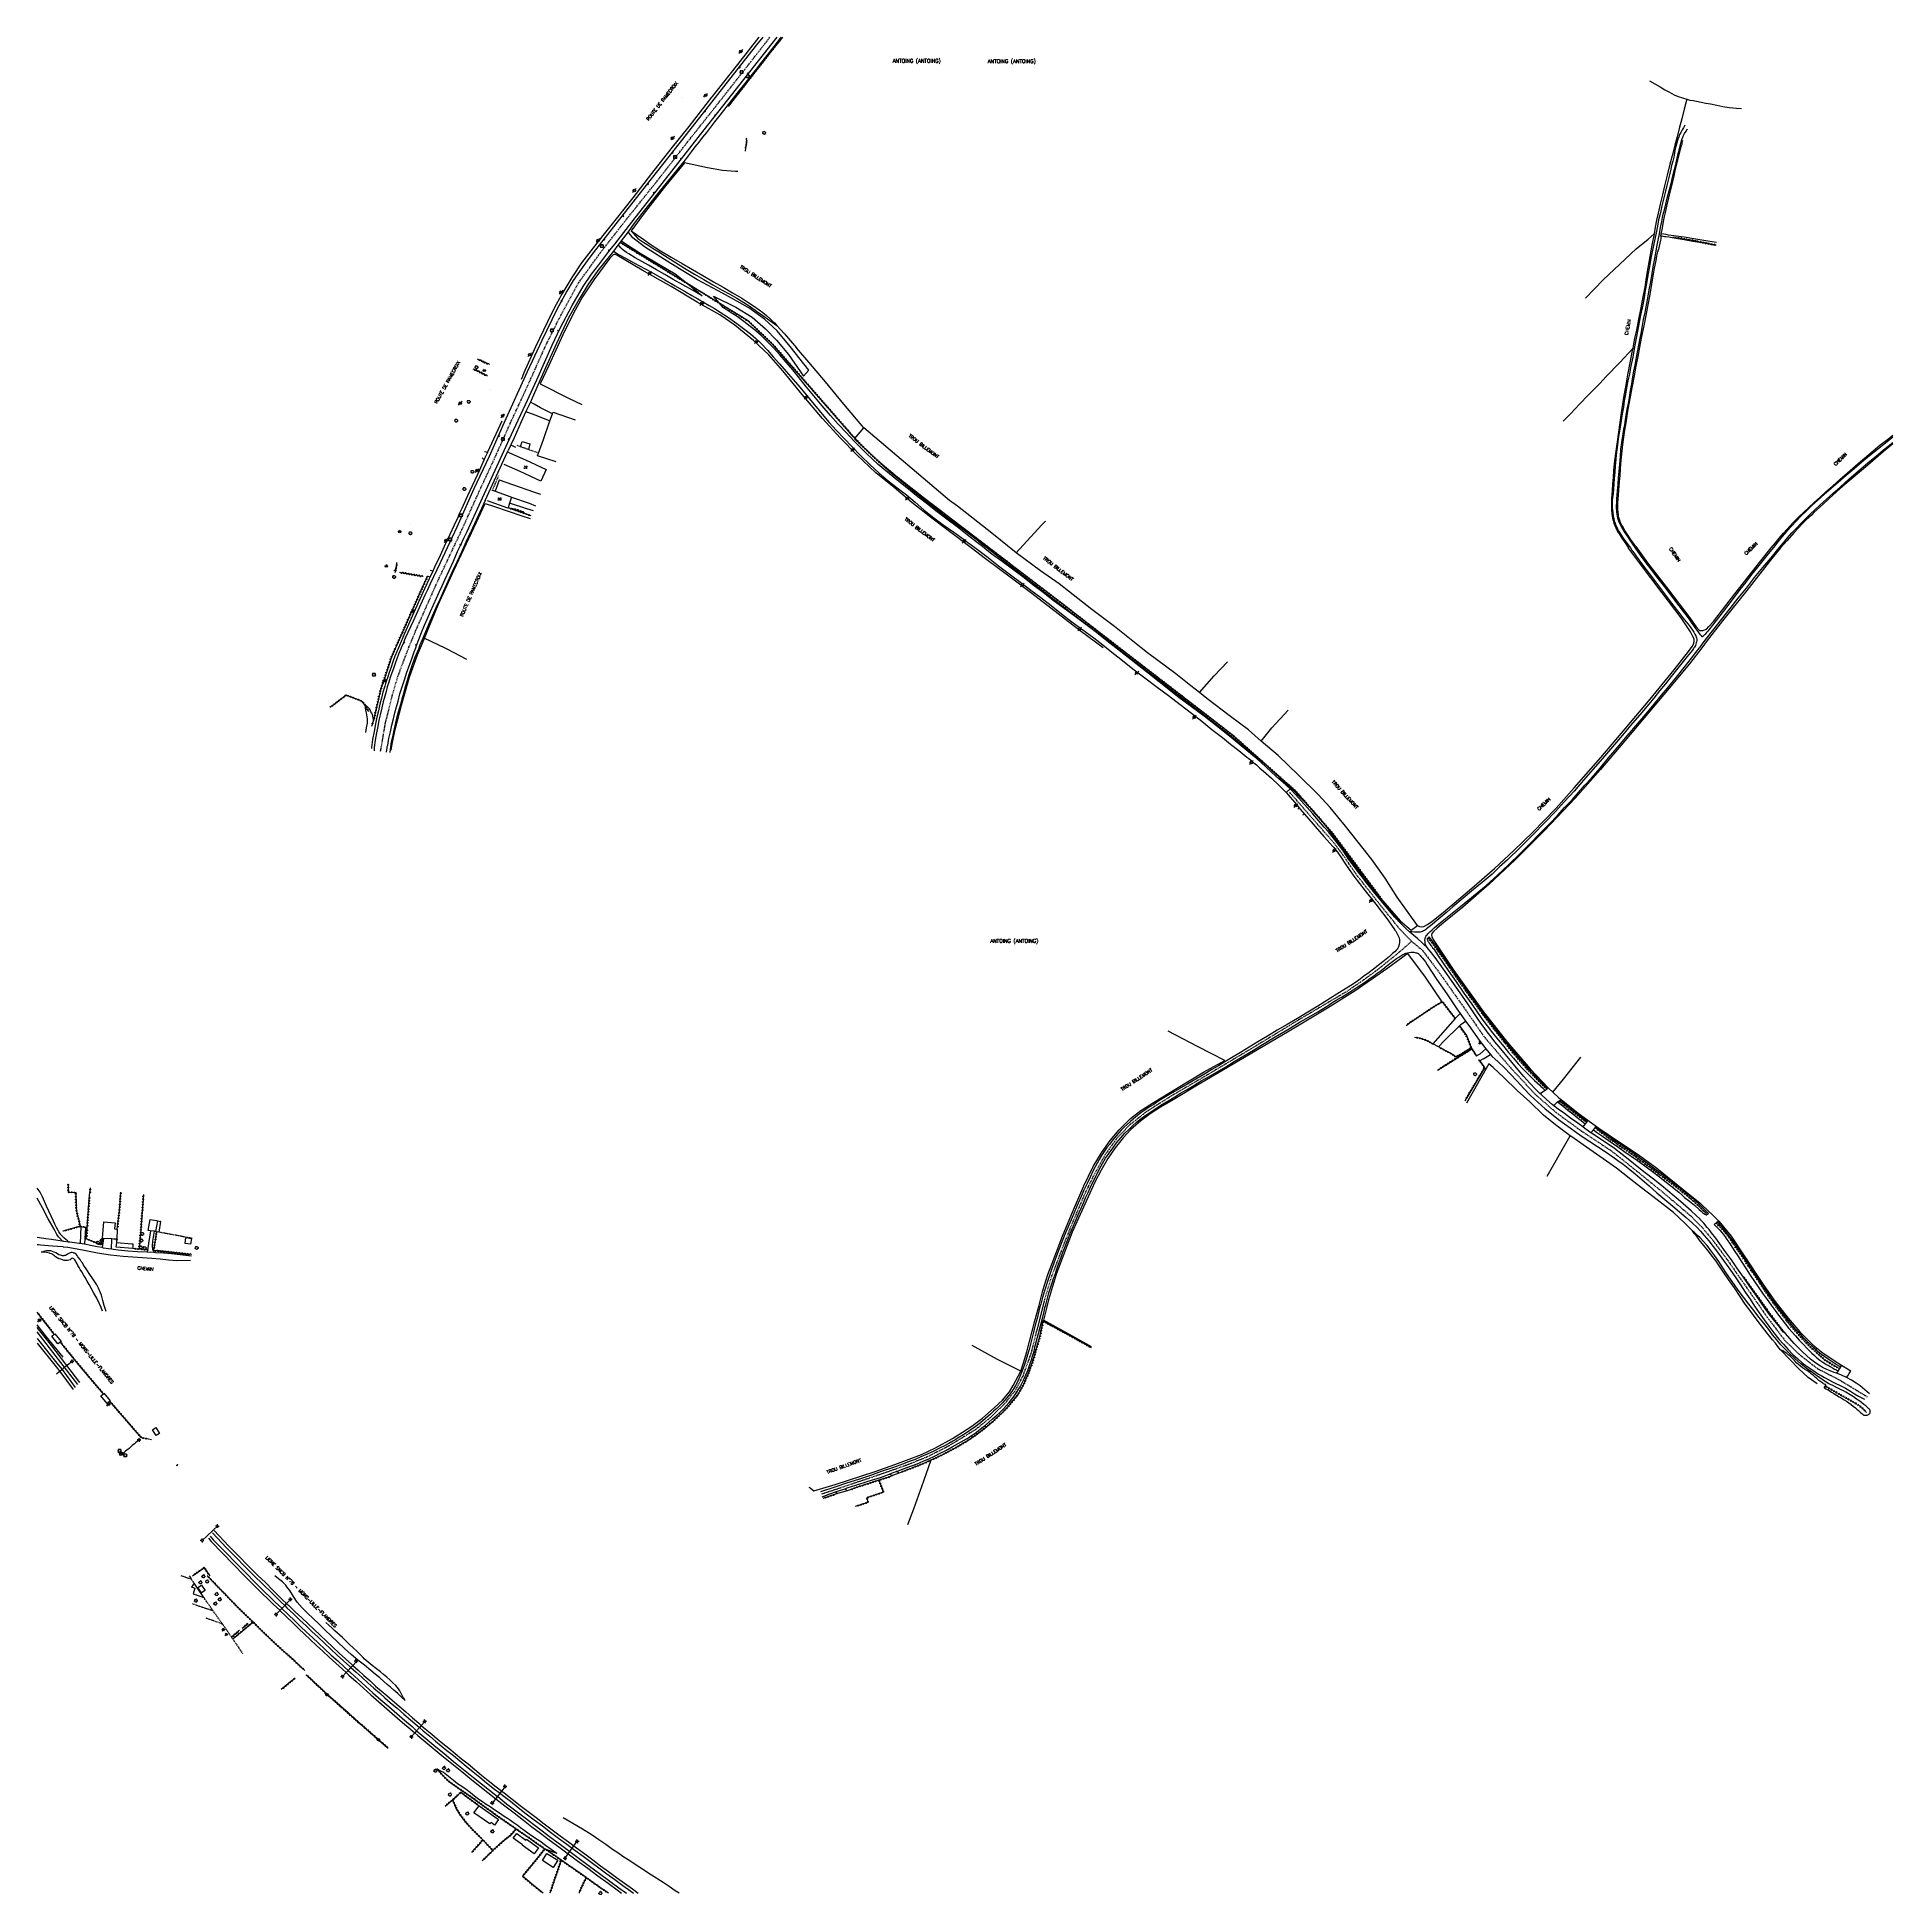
# Model space of a CAD drawing. Header units: millimetres. Extents: x 85000 to 86000, y 139999 to 141000.
import ezdxf
from ezdxf.enums import TextEntityAlignment as Align

# ---------------------------------------------------------------- set-up
doc = ezdxf.new("R2010")
doc.units = ezdxf.units.MM
doc.linetypes.add('DASHED', pattern=[0.75, 0.5, -0.25])
doc.layers.get('0').update_dxf_attribs({"linetype": 'CONTINUOUS'})
for name, color, linetype in [('W0001', 6, 'DASHED'), ('W0008', 7, 'CONTINUOUS'), ('W0014', 7, 'CONTINUOUS'), ('W0017', 7, 'CONTINUOUS'), ('W0071', 7, 'CONTINUOUS'), ('W0101', 7, 'CONTINUOUS'), ('W0104', 1, 'CONTINUOUS'), ('W0112', 1, 'DASHED'), ('W0120', 7, 'CONTINUOUS'), ('W0211', 2, 'CONTINUOUS'), ('W0214', 2, 'CONTINUOUS'), ('W0220', 5, 'DASHED'), ('W0300', 7, 'CONTINUOUS'), ('W0303', 7, 'CONTINUOUS'), ('W0310', 3, 'CONTINUOUS'), ('W0322', 7, 'CONTINUOUS'), ('W0323', 7, 'CONTINUOUS'), ('W0330', 7, 'CONTINUOUS'), ('W0401', 7, 'CONTINUOUS'), ('W0420', 7, 'CONTINUOUS'), ('W0438', 7, 'CONTINUOUS'), ('W0439', 7, 'CONTINUOUS'), ('W0473', 7, 'CONTINUOUS'), ('W0610', 7, 'CONTINUOUS'), ('W0611', 7, 'CONTINUOUS'), ('W0700', 7, 'CONTINUOUS'), ('W0710', 7, 'CONTINUOUS'), ('W0980', 7, 'CONTINUOUS'), ('W0989', 7, 'CONTINUOUS'), ('W0991', 7, 'CONTINUOUS')]:
    doc.layers.add(name, color=color, linetype=linetype)
doc.styles.get("Standard").update_dxf_attribs({"font": 'romans.shx', "width": 0.85})

# ---------------------------------------------------------------- blocks, each defined once
blk = doc.blocks.new('T303')
for p, q in [((-0.8, 0), (-0.3, 0.2)), ((-0.3, -0.2), (-0.8, 0)), ((-0.3, 0.2), (0, 0.8)), ((0, 0.8), (0.3, 0.2)), ((0.3, 0.2), (0.8, 0)), ((0.8, 0), (0.3, -0.2)), ((-0.5, -0.6), (-0.3, -0.2)), ((0, -0.3), (-0.5, -0.6)), ((0.6, -0.6), (0, -0.3)), ((0.3, -0.2), (0.6, -0.6))]:
    blk.add_line(p, q)
blk = doc.blocks.new('T610')
for p, q in [((-0.500001, 0), (-1.000002, 0)), ((0, 0.500001), (0, 1.000002)), ((0.500001, 0), (1.000002, 0)), ((0, -0.500001), (0, -1.000002))]:
    blk.add_line(p, q)
blk.add_ellipse((0, 0), major_axis=(-0.353554, 0.353554), ratio=1, start_param=3.926990817, end_param=10.2101761242)
blk = doc.blocks.new('T300')
for p, q in [((-0.8, 0.5), (-0.9, 0.3)), ((-0.9, 0.3), (-0.9, 0.2)), ((-0.9, 0.2), (-0.7, 0.1)), ((-0.7, 0.6), (-0.8, 0.5)), ((-0.8, -0.1), (-0.7, 0.1)), ((-0.6, 0.7), (-0.7, 0.6)), ((-0.7, 0.1), (-0.7, 0.1)), ((-0.5, 0.7), (-0.6, 0.7)), ((-0.3, 0.6), (-0.5, 0.7)), ((-0.3, 0.6), (-0.2, 0.7)), ((-0.2, 0.6), (-0.3, 0.6)), ((-0.2, 0.7), (-0.1, 0.8)), ((-0.1, 0.8), (0.1, 0.8)), ((0.1, 0.8), (0.2, 0.7)), ((0.2, 0.7), (0.3, 0.6)), ((0.3, 0.6), (0.4, 0.5)), ((0.5, 0.5), (0.3, 0.5)), ((0.4, 0.5), (0.4, 0.5)), ((0.6, 0.4), (0.5, 0.5)), ((0.6, 0.4), (0.7, 0.3)), ((0.7, 0.3), (0.7, 0.2)), ((0.7, 0.2), (0.7, 0.1)), ((0.7, 0.1), (0.7, -0.2)), ((-0.8, -0.2), (-0.8, -0.1)), ((-0.7, -0.3), (-0.8, -0.2)), ((-0.8, -0.2), (-0.8, -0.2)), ((-0.7, -0.4), (-0.7, -0.3)), ((-0.5, -0.5), (-0.7, -0.4)), ((-0.4, -0.5), (-0.5, -0.5)), ((-0.4, -0.5), (-0.3, -0.5)), ((-0.3, -0.5), (-0.3, -0.4)), ((-0.3, -0.6), (-0.3, -0.5)), ((-0.3, -0.5), (-0.3, -0.5)), ((-0.2, -0.7), (-0.3, -0.6)), ((-0.1, -0.8), (-0.2, -0.7)), ((0.1, -0.8), (-0.1, -0.8)), ((0.2, -0.7), (0.1, -0.8)), ((0.3, -0.5), (0.2, -0.5)), ((0.3, -0.6), (0.2, -0.7)), ((0.2, -0.7), (0.2, -0.7)), ((0.5, -0.4), (0.3, -0.5)), ((0.3, -0.5), (0.3, -0.6)), ((0.3, -0.5), (0.3, -0.5)), ((0.6, -0.3), (0.5, -0.4)), ((0.7, -0.2), (0.6, -0.3)), ((0.6, -0.3), (0.6, -0.3))]:
    blk.add_line(p, q)
blk = doc.blocks.new('croix')
for p, q in [((-3, 0), (3, 0)), ((0, -3), (0, 3))]:
    blk.add_line(p, q)
blk = doc.blocks.new('T818')
at = {"color": 16, "linetype": 'Continuous', "xscale": 0.0001666666666666667, "yscale": 0.0001666666666666667}
blk.add_blockref('croix', (0, 0), dxfattribs=at)
blk = doc.blocks.new('T473')
for p, q in [((-0.166667, 0.166667), (0.166667, -0.166667)), ((-0.166667, -0.166667), (0.166667, 0.166667)), ((0.500001, 0.500001), (1.000002, 1.000002)), ((-1.000002, -1.000002), (-0.500001, -0.500001))]:
    blk.add_line(p, q)
blk.add_ellipse((0, 0), major_axis=(0.471405, 0.471405), ratio=1, start_param=5.4977871438, end_param=11.780972451)
blk = doc.blocks.new('T401')
for p, q in [((-0.3, 0.3), (0, 0.3)), ((-0.3, -0.25), (-0.3, 0.3)), ((-0.3, 0.15), (0, 0.15)), ((-0.3, 0), (0, 0)), ((0, 0.3), (0, -0.25)), ((-0.3, -0.15), (0, -0.15)), ((-0.3, -0.25), (-0.3, -0.3)), ((-0.3, -0.3), (0, -0.3)), ((0, -0.3), (0, -0.25))]:
    blk.add_line(p, q)
blk = doc.blocks.new('T420')
for p, q in [((0.7, 0.7), (-0.8, 0.7)), ((-0.8, 0.7), (-0.8, -0.8)), ((0.7, 0.7), (0.7, -0.8)), ((0.7, -0.8), (-0.8, -0.8))]:
    blk.add_line(p, q)
blk.add_ellipse((0, 0), major_axis=(-0.53, 0.53), ratio=1, start_param=3.926991, end_param=10.210176)
blk = doc.blocks.new('T438')
for p, q in [((-0.4, 0.2), (0.4, 0.2)), ((-0.4, -0.2), (-0.4, 0.2)), ((0.15, 1.1), (-0.3, 1.1)), ((-0.3, 1.1), (-0.3, 0.5)), ((-0.3, 0.5), (0.15, 0.5)), ((0.3, 0.65), (0.3, 0.95)), ((0.4, 0.2), (0.4, -0.2))]:
    blk.add_line(p, q)
at = {"flags": 128}
for points in [[(-0.4, -0.2), (0.4, 0.2)], [(0.4, -0.2), (-0.4, -0.2)]]:
    blk.add_lwpolyline(points, dxfattribs=at)
for centre, major_axis, start_param, end_param in [((0.15, 0.95), (0.106, -0.106), 0.7853982, 2.3561945), ((0.15, 0.65), (0.106, 0.106), 3.9269908, 5.4977871)]:
    blk.add_ellipse(centre, major_axis=major_axis, ratio=1, start_param=start_param, end_param=end_param)
blk = doc.blocks.new('t220o')
at = {"color": 0, "linetype": 'Continuous'}
for p, q in [((-0.25, 0.25), (0.25, 0.25)), ((-0.25, -0.25), (0.25, -0.25))]:
    blk.add_line(p, q, dxfattribs=at)
blk = doc.blocks.new('t323o')
at = {"color": 0, "linetype": 'Continuous'}
for radius in [0.25, 0.15]:
    blk.add_circle((0, 0), radius, dxfattribs=at)
blk = doc.blocks.new('t310o')
at = {"color": 0, "linetype": 'Continuous'}
for centre, start, end in [((-0.5, 0.4), 216.8699, 323.1304), ((0.5, -0.4), 36.8699, 143.1303)]:
    blk.add_arc(centre, 0.625, start, end, dxfattribs=at)
blk = doc.blocks.new('t322o')
at = {"color": 0, "linetype": 'Continuous'}
for radius in [0.25, 0.15]:
    blk.add_circle((0, 0), radius, dxfattribs=at)

msp = doc.modelspace()

# ---------------------------------------------------------------- linework, layer by layer
at = {"layer": 'W0001'}
for points in [[(85200.2, 140671), (85204.1, 140680.4), (85215.9, 140707), (85228.9, 140734.6), (85238.2, 140755.2), (85246.2, 140772.4), (85255.5, 140793.1), (85264.4, 140812.3), (85273.9, 140833.5), (85282.3, 140850.4), (85292, 140868), (85303.7, 140884.1), (85318, 140902.4), (85334.9, 140923.5), (85350.3, 140943.3), (85371.3, 140969.8), (85389, 140992.4), (85394.9, 141000)], [(85200.2, 140671), (85198.9, 140667.8), (85194.2, 140655.4), (85191.3, 140645.4), (85187.5, 140630.4), (85184.9, 140615.1)], [(85740.6, 140512.9), (85734.6, 140519), (85723.4, 140532.9), (85711.3, 140548.3), (85703, 140560.3), (85698.8, 140565.9), (85689.9, 140576), (85674.9, 140593.2)], [(85740.6, 140512.9), (85735.6, 140508.3), (85722.7, 140497.8), (85714.8, 140492), (85705.2, 140485.5), (85679.8, 140470.5), (85655.3, 140455.6), (85630.8, 140441), (85611.3, 140429.6), (85597.7, 140421), (85589, 140414.1), (85581.8, 140406.6), (85575.6, 140398), (85569.8, 140387.6), (85564.7, 140377.2), (85556.7, 140358.4), (85550.3, 140342), (85546.6, 140332.3), (85543.1, 140320.8), (85540.4, 140310), (85535.5, 140290.7), (85531.1, 140278.5), (85526.8, 140270.4), (85521, 140263.3), (85514, 140256.5), (85505.9, 140249.9), (85498.9, 140245.6), (85490.3, 140240.4), (85479.1, 140234.8), (85468.3, 140230.5), (85457.3, 140226.6), (85447.4, 140223.2), (85422.6, 140214.9)], [(85740.6, 140512.9), (85746.5, 140508), (85755.5, 140496.1), (85771.7, 140473.1), (85779.7, 140461.5), (85793.3, 140445.5), (85807.3, 140430.4), (85818, 140421), (85832.8, 140410.2), (85848.4, 140399.9), (85862.1, 140389), (85876.8, 140377), (85890.7, 140365.2), (85896.8, 140359.2), (85902.8, 140352), (85910.7, 140341.4), (85932.3, 140310.3), (85941.8, 140297.8), (85948.9, 140290.8), (85959.4, 140282.6), (85971.1, 140276.6), (85986.1, 140267.5)]]:
    msp.add_lwpolyline(points, dxfattribs=at)
at = {"layer": 'W0008'}
for points in [[(85675.2, 140595), (85673.1, 140593.1)], [(85673.1, 140593.1), (85678.7, 140586.6), (85680.1, 140584.7), (85680.7, 140584), (85682.9, 140581.4), (85693.4, 140569.4), (85698.2, 140564)], [(85987.4, 140269), (85982.3, 140273.4), (85980.2, 140274.8), (85977.7, 140276.4), (85977.7, 140276.4), (85975.1, 140277.8), (85975.1, 140277.9), (85972.4, 140279.1), (85971.1, 140279.6), (85969.7, 140280.1), (85969.6, 140280.1), (85968.3, 140280.6), (85966.3, 140281.4), (85964.4, 140282.2), (85962.5, 140283.1), (85960.1, 140284.5), (85957.8, 140286), (85955.6, 140287.7), (85953.4, 140289.6), (85951.3, 140291.6), (85949.3, 140293.6), (85946.8, 140296.2), (85944.4, 140298.8), (85942.1, 140301.5), (85939.2, 140304.8), (85936.4, 140308.2), (85933.6, 140311.7), (85931.2, 140315), (85928.9, 140318.4), (85926.5, 140321.8), (85923, 140326.9), (85919.5, 140331.9), (85916, 140337), (85913, 140341.3), (85909.9, 140345.6), (85906.8, 140349.9), (85904.6, 140352.9), (85902.3, 140355.8), (85901, 140357.5), (85900, 140358.7), (85898.1, 140360.9), (85896.2, 140362.9), (85896.1, 140363.1), (85894.1, 140365.2), (85891.3, 140367.7), (85888.5, 140370.2), (85885.6, 140372.7), (85882.2, 140375.6), (85878.8, 140378.4), (85875.3, 140381.2), (85871, 140384.7), (85866.6, 140388.1), (85862.2, 140391.5), (85858.2, 140394.8), (85854.1, 140398), (85850, 140401.2), (85846, 140403.9), (85842, 140406.6), (85837.9, 140409.3), (85837.3, 140409.7), (85834, 140412), (85832.9, 140412.8), (85830.2, 140414.8), (85826.3, 140417.6), (85823, 140420), (85819.7, 140422.4), (85816.4, 140425), (85813.4, 140427.6), (85810.4, 140430.3), (85810, 140430.7), (85807.5, 140433.1), (85804.3, 140436.5), (85801.2, 140440), (85798.1, 140443.6), (85794.6, 140447.7), (85791.2, 140451.8), (85787.8, 140456), (85785.6, 140458.7), (85783.5, 140461.4), (85781.4, 140464.1), (85779.7, 140466.4), (85778, 140468.7), (85776.4, 140471.1), (85770.6, 140479.7), (85764.6, 140488.2), (85758.8, 140496.6), (85756.1, 140500.4), (85753.4, 140504.1), (85750.6, 140507.5), (85748.8, 140509.6), (85747.7, 140510.8), (85746.2, 140512.2), (85744, 140514.2), (85741.9, 140515.9), (85739.8, 140517.7), (85739.5, 140518), (85737.8, 140519.6), (85734.7, 140522.7), (85731.7, 140525.9), (85728.8, 140529.2), (85724.4, 140534.4), (85720.1, 140539.7), (85715.9, 140545.1), (85714, 140547.5), (85712.2, 140549.8), (85710.4, 140552.2), (85706.9, 140557), (85703.6, 140561.9), (85700, 140566.7), (85697.9, 140569.3), (85695.8, 140571.8), (85693.6, 140574.3), (85690.5, 140577.9), (85687.4, 140581.5), (85684.3, 140585), (85681.3, 140588.4), (85678.3, 140591.7), (85675.2, 140595)], [(85698.2, 140564), (85698.7, 140563.4), (85699.7, 140562.2), (85700.7, 140560.9), (85702.7, 140558), (85704.7, 140555), (85706.7, 140552), (85709.6, 140548), (85712.6, 140544), (85715.6, 140540), (85718.5, 140536.4), (85721.3, 140532.8), (85724.2, 140529.1), (85726.2, 140526.5), (85728.2, 140523.8), (85730.2, 140521), (85731.1, 140519.7), (85731.7, 140518.8), (85732.1, 140518.3), (85732.9, 140516.9), (85733.4, 140515.8), (85733.9, 140514.7), (85734.1, 140513.6), (85734.1, 140513.5), (85734.2, 140512.4), (85734, 140511.1), (85733.6, 140509.9), (85733.3, 140509.2), (85732.9, 140508.6), (85732.4, 140508.1), (85731.8, 140507.4), (85731.1, 140506.8), (85730.4, 140506.2), (85728.7, 140504.7), (85726.9, 140503.3), (85725.1, 140501.8), (85722.7, 140499.9), (85720.2, 140497.9), (85717.8, 140496), (85715, 140494), (85712.2, 140491.9), (85709.3, 140490), (85706.4, 140488.1), (85703.3, 140486.2), (85700.3, 140484.3), (85696.9, 140482.2), (85693.5, 140480), (85690.2, 140477.9), (85684.7, 140474.6), (85679.1, 140471.3), (85673.6, 140468), (85668.3, 140464.9), (85663.1, 140461.8), (85657.8, 140458.7), (85653.1, 140455.8), (85648.4, 140452.9), (85643.6, 140450), (85640.1, 140447.9), (85636.6, 140445.8), (85633, 140443.7), (85628.7, 140441.1), (85624.4, 140438.6), (85620.1, 140436.1), (85615.4, 140433.4), (85610.8, 140430.7), (85606.2, 140427.9), (85604, 140426.5), (85601.7, 140425), (85599.5, 140423.6), (85597.5, 140422.2), (85595.5, 140420.9), (85593.6, 140419.5), (85592.1, 140418.3), (85590.6, 140417), (85589.1, 140415.8), (85587.4, 140414.2), (85585.8, 140412.7), (85584.2, 140411), (85582.9, 140409.6), (85581.6, 140408.2), (85580.4, 140406.7), (85579.1, 140405.1), (85577.8, 140403.4), (85576.5, 140401.7), (85575, 140399.6), (85573.6, 140397.5), (85572.3, 140395.3), (85571.2, 140393.3), (85570.2, 140391.3), (85569.1, 140389.3), (85567.4, 140385.8), (85565.8, 140382.3), (85564.1, 140378.8), (85562.6, 140375.3), (85561, 140371.8), (85559.5, 140368.3), (85557.7, 140364.1), (85556, 140359.9), (85554.2, 140355.7), (85552, 140350.3), (85549.9, 140344.9), (85547.9, 140339.4), (85546.7, 140336.1), (85545.5, 140332.8), (85544.4, 140329.5), (85543.5, 140326.7), (85542.7, 140323.9), (85541.8, 140321), (85540.8, 140317.3), (85540.4, 140315.9), (85539.8, 140313.5), (85538.8, 140309.7), (85537.9, 140306), (85537, 140302.3), (85536, 140298.7), (85535.3, 140295.8), (85534.5, 140292.9), (85533.7, 140290), (85532.7, 140286.9), (85531.7, 140283.7), (85530.5, 140280.6), (85529.5, 140278.3), (85528.4, 140275.9), (85527.2, 140273.6), (85525.9, 140271.3), (85524.4, 140269.1), (85522.8, 140267), (85521.5, 140265.6), (85520.2, 140264.2), (85518.8, 140262.8), (85517.1, 140261.2), (85515.4, 140259.6), (85513.7, 140258), (85511, 140255.7), (85508.3, 140253.4), (85505.4, 140251.2), (85503.1, 140249.6), (85500.8, 140248.1), (85498.5, 140246.6)], [(85499.6, 140244.1), (85500.6, 140244.7), (85501.5, 140245.2), (85502.4, 140245.8), (85503.4, 140246.4), (85504.4, 140247.1), (85505.4, 140247.9), (85507.3, 140249.3), (85509.1, 140250.7), (85511, 140252.2), (85512.9, 140253.8), (85514.9, 140255.5), (85516.8, 140257.2), (85518.7, 140259), (85520.6, 140260.8), (85522.4, 140262.7), (85523.8, 140264.4), (85525.2, 140266.1), (85526.5, 140267.8), (85527.6, 140269.4), (85528.7, 140271.1), (85529.7, 140272.8), (85530.6, 140274.6), (85531.6, 140276.4), (85532.4, 140278.3), (85533.1, 140279.9), (85533.8, 140281.6), (85534.4, 140283.3), (85535.1, 140285.3), (85535.8, 140287.4), (85536.4, 140289.4), (85537.2, 140292.1), (85537.9, 140294.8), (85538.6, 140297.5), (85539.6, 140301.5), (85540.6, 140305.6), (85541.7, 140309.7), (85542.6, 140313.3), (85543, 140315.3), (85543.5, 140317), (85544.4, 140320.6), (85545.2, 140323.4), (85546, 140326.2), (85546.9, 140328.9), (85547.7, 140331.1), (85548.5, 140333.4), (85549.3, 140335.6), (85550.4, 140338.9), (85551.6, 140342.2), (85552.8, 140345.4), (85554.1, 140348.8), (85555.4, 140352.1), (85556.7, 140355.4), (85558.3, 140359.2), (85559.9, 140363), (85561.5, 140366.8), (85562.7, 140369.4), (85563.8, 140372), (85565, 140374.6), (85566.3, 140377.5), (85567.6, 140380.3), (85568.9, 140383.1), (85570.6, 140386.5), (85572.3, 140389.9), (85574.1, 140393.2), (85575.8, 140396), (85577.7, 140398.7), (85579.6, 140401.4), (85581.7, 140404.2), (85583.9, 140406.9), (85586.2, 140409.5), (85588.2, 140411.5), (85590.3, 140413.5), (85592.5, 140415.4), (85594.9, 140417.4), (85597.5, 140419.2), (85600.1, 140421), (85603.3, 140423.1), (85606.5, 140425.1), (85609.8, 140427.1), (85613, 140429.1), (85616.2, 140431), (85619.4, 140432.9), (85623.4, 140435.2), (85627.3, 140437.6), (85631.3, 140439.9), (85635.9, 140442.6), (85640.5, 140445.3), (85645.1, 140448), (85650.3, 140451.1), (85655.4, 140454.2), (85660.4, 140457.3), (85667.2, 140461.4), (85673.9, 140465.4), (85680.6, 140469.4), (85685.4, 140472.1), (85690.1, 140474.9), (85694.8, 140477.7), (85696.5, 140478.8), (85698.3, 140480), (85700.1, 140481.1), (85702.9, 140482.8), (85705.8, 140484.6), (85708.6, 140486.4), (85711.3, 140488.1), (85713.9, 140489.8), (85716.5, 140491.5), (85718.4, 140492.9), (85720.3, 140494.3), (85722.1, 140495.7), (85724.2, 140497.2), (85726.2, 140498.8), (85728.2, 140500.3), (85729.7, 140501.4), (85731.1, 140502.5), (85732.5, 140503.5), (85733.7, 140504.3), (85734.8, 140505.1), (85736, 140505.8), (85736.5, 140506), (85737, 140506.3), (85737.5, 140506.5), (85738.4, 140506.7), (85739.3, 140506.9), (85740.3, 140507), (85740.8, 140507), (85741.3, 140507), (85741.8, 140507), (85742.4, 140506.9), (85742.9, 140506.7), (85743.5, 140506.6), (85743.9, 140506.4), (85744.3, 140506.2), (85744.6, 140506), (85745.3, 140505.2), (85745.9, 140504.4), (85746.5, 140503.8), (85747.3, 140502.8), (85748.1, 140501.7), (85749.1, 140500.2), (85754, 140492.4), (85759.6, 140484.5), (85765, 140476.4), (85766.8, 140474), (85769.7, 140469.8), (85771.5, 140467.4), (85777, 140459.6), (85780.6, 140454.9), (85783.2, 140451.9), (85784.1, 140450.8), (85787.1, 140448.1), (85790.6, 140444.9), (85794, 140441.3), (85797.6, 140437.5), (85801.1, 140433.5), (85804.8, 140429.8), (85808.7, 140426.1), (85812.7, 140422.5), (85816.9, 140419.1), (85819.9, 140416.8), (85823, 140414.5), (85826.1, 140412.3), (85829.6, 140409.8), (85833.2, 140407.3), (85836.7, 140404.9), (85840.9, 140402.2), (85845, 140399.6), (85849.1, 140396.8), (85851.8, 140394.7), (85854.6, 140392.7), (85857.3, 140390.6), (85861.1, 140387.5), (85864.9, 140384.3), (85868.6, 140381.1), (85872.9, 140377.4), (85877.2, 140373.7), (85881.5, 140370.1), (85885, 140367.1), (85888.6, 140364.1), (85892.1, 140361), (85894.3, 140358.8), (85896.4, 140356.6), (85898.3, 140354.4), (85900.8, 140351.4), (85903.1, 140348.4), (85905.5, 140345.4), (85908.8, 140340.8), (85912.1, 140336.2), (85915.3, 140331.5), (85917.9, 140327.7), (85920.5, 140323.8), (85923.1, 140320), (85925.5, 140316.3), (85928, 140312.6), (85930.6, 140308.9), (85933.2, 140305.4), (85935.9, 140301.9), (85938.6, 140298.5), (85941, 140295.7), (85943.5, 140292.9), (85946.1, 140290.2), (85948.6, 140288), (85951.2, 140285.8), (85953.9, 140283.8), (85956.9, 140281.7), (85960, 140279.7), (85961.3, 140278.9), (85963.1, 140277.8), (85967.8, 140275.3), (85972.6, 140273), (85974.4, 140272), (85977.2, 140270.4), (85979.3, 140269.1), (85981.4, 140267.8), (85984.8, 140266.1)], [(85498.5, 140246.6), (85496.8, 140245.6), (85495.1, 140244.5), (85493.4, 140243.6), (85491.2, 140242.3), (85488.9, 140241), (85486.7, 140239.9), (85483.2, 140238.1), (85479.7, 140236.5), (85476.2, 140235), (85473.1, 140233.7), (85469.9, 140232.5), (85466.8, 140231.3), (85460.9, 140229.1), (85454.9, 140227.1), (85449, 140225), (85442.6, 140222.9), (85436.2, 140220.9), (85429.8, 140218.8), (85422.1, 140216.2)], [(85423.1, 140213.5), (85427.1, 140215.2), (85430.2, 140216.2), (85431.8, 140216.7), (85435.4, 140217.9), (85436.5, 140218.3), (85441.2, 140219.9), (85447.8, 140222), (85454.4, 140224), (85459.4, 140225.8), (85460.9, 140226.4), (85461.9, 140226.8), (85463, 140227.2), (85463.1, 140227.3), (85464, 140227.6), (85466.4, 140228.5), (85468.7, 140229.3), (85471.1, 140230.2), (85474.3, 140231.4), (85477.4, 140232.7), (85480.5, 140234), (85483.6, 140235.5), (85486.6, 140237), (85489.6, 140238.5), (85493, 140240.4), (85496.3, 140242.3), (85499.6, 140244.1)]]:
    msp.add_lwpolyline(points, dxfattribs=at)
at = {"layer": 'W0014'}
for points in [[(85391, 141000), (85387.6, 140995.8), (85373.1, 140977.4), (85360.2, 140960.9), (85345.8, 140942.6), (85328.2, 140920.3), (85315.1, 140903.5), (85304.1, 140889.6), (85299.7, 140883.8), (85299.5, 140883.6), (85296.4, 140879.5), (85292.2, 140873.7), (85288.9, 140868.8), (85285.5, 140863.2), (85282.2, 140857.3), (85280, 140853.3), (85271.9, 140836.6), (85264.1, 140819.6), (85251.7, 140792.4), (85243.5, 140774.1), (85235.4, 140756.6), (85226.1, 140736)], [(85231.7, 140733.7), (85239.1, 140749.9), (85247.7, 140768.7), (85256.7, 140788.2), (85263.1, 140802.1), (85269.2, 140815.3), (85277.5, 140834), (85281.9, 140843.2), (85288.3, 140855.5), (85294.2, 140865.6), (85298.8, 140872.3), (85302.6, 140877.3), (85308.6, 140885.2), (85311.3, 140888.5), (85322.2, 140902.6), (85333.6, 140917), (85345.3, 140932), (85359.5, 140950.1), (85374.2, 140968.7), (85388.8, 140987.3), (85398.8, 141000)], [(85261, 140815.8), (85261.7, 140817.4), (85262.5, 140819.3), (85268.8, 140833.3), (85277.4, 140851.3), (85279.9, 140856.1), (85281.6, 140859.3), (85282.4, 140860.8), (85283.4, 140862.4), (85287.7, 140869.6), (85288.6, 140871.1), (85293.6, 140878.4), (85298.5, 140884.9), (85305, 140893.1), (85311.4, 140901.3), (85321.2, 140913.5), (85331.2, 140926.5), (85341.7, 140939.9), (85351.4, 140951.9), (85363.6, 140967.7), (85363.9, 140968.1), (85365.9, 140970.6), (85377.5, 140985.3), (85389, 141000)], [(85400.9, 141000), (85400.6, 140999.7), (85396.9, 140995), (85393.3, 140990.2), (85390.4, 140986.5), (85387.5, 140982.8), (85384.6, 140979.1), (85381.4, 140975.1), (85378.2, 140971.1), (85375, 140967.1), (85372.4, 140963.7), (85369.8, 140960.4), (85367.2, 140957), (85365.1, 140954.3), (85362.9, 140951.5), (85360.7, 140948.7), (85358.6, 140946.1), (85356.6, 140943.5), (85354.5, 140940.9), (85352.5, 140938.3), (85350.8, 140936), (85350.5, 140935.6), (85348.5, 140933)], [(85348.5, 140933), (85335.7, 140917.3), (85321.8, 140899.7), (85318.4, 140895.1), (85314.7, 140890.2), (85313.1, 140888.1), (85313, 140887.9), (85310.5, 140884.7), (85302.2, 140874.2), (85296.8, 140866.5)], [(85296.8, 140866.5), (85292, 140858.9), (85286.4, 140848.7), (85279.8, 140835), (85272.3, 140818.2), (85266.2, 140804.2)], [(85266.2, 140804.2), (85265.8, 140803.4), (85263.4, 140798.3), (85260.9, 140792.8), (85257.1, 140784.2), (85255.2, 140780.3), (85253.8, 140777.3)], [(85227, 140741.9), (85227.5, 140742.9), (85229, 140746.3), (85232, 140753), (85238.5, 140766.8), (85240.9, 140772.3), (85241.4, 140773.5), (85242.8, 140776.4), (85242.8, 140776.6), (85250.5, 140793.2)], [(85241.5, 140750.3), (85253.4, 140776.5), (85253.8, 140777.3)], [(85241.5, 140750.3), (85233.7, 140733.4)], [(85227, 140741.9), (85224.7, 140737), (85222.4, 140732.1), (85220.1, 140727.1), (85217.2, 140720.8), (85214.2, 140714.5), (85213.2, 140712.2), (85211.8, 140709.2), (85211.3, 140708.2), (85208.8, 140702.7), (85206.2, 140697.2), (85203.7, 140691.6), (85200.8, 140685.2), (85198, 140678.7), (85195.3, 140672.3), (85194.7, 140671)], [(85226.1, 140736), (85217.1, 140716.8), (85211.8, 140705.4), (85210.4, 140702.3), (85209, 140699.3), (85207.5, 140696.2), (85205.9, 140692.6), (85204.3, 140689), (85202.6, 140685.4), (85201.2, 140682.3), (85199.8, 140679.2), (85198.4, 140676.1), (85197.2, 140673.3), (85196.2, 140671)], [(85204, 140671), (85204.4, 140672.2), (85205.7, 140675.5), (85207.2, 140679.3), (85208.7, 140683.1), (85210.3, 140686.8), (85211.9, 140690.5), (85213.5, 140694.1), (85215.2, 140697.7), (85216.7, 140701), (85218.2, 140704.3), (85219.7, 140707.6), (85222, 140712.7), (85224.3, 140717.7), (85226.6, 140722.8), (85228.3, 140726.4), (85230, 140730), (85231.7, 140733.7)], [(85205.9, 140671), (85206.3, 140672.2), (85207.7, 140675.5), (85209.5, 140679.7), (85211.2, 140684), (85213, 140688.2), (85215.1, 140692.7), (85217.1, 140697.2), (85219.2, 140701.7), (85221.5, 140706.9), (85223.9, 140712.1), (85226.3, 140717.3), (85228.8, 140722.7), (85231.2, 140728), (85233.7, 140733.4)], [(85194.7, 140671), (85194, 140669.4), (85192.8, 140666.5), (85191.7, 140663.5), (85190.7, 140660.6), (85189.7, 140657.7), (85188.8, 140654.8), (85188.3, 140653.3), (85187.8, 140651.8), (85187.3, 140650.3), (85186.3, 140647.1), (85185.5, 140643.8), (85184.7, 140640.6), (85183.9, 140637.1), (85183.1, 140633.6), (85182.4, 140630.1), (85181.6, 140625.9), (85180.8, 140621.6), (85180.1, 140617.3), (85180.1, 140616.8)], [(85196.2, 140671), (85196, 140670.4), (85194.8, 140667.5), (85193.8, 140665), (85192.9, 140662.5), (85192, 140659.9), (85191.1, 140657.5), (85190.3, 140655), (85189.5, 140652.5), (85188.7, 140650), (85188, 140647.5), (85187.3, 140644.9), (85186.5, 140641.8), (85185.7, 140638.6), (85185, 140635.5), (85184.2, 140632), (85183.5, 140628.5), (85182.8, 140625.1), (85182.2, 140621.2), (85181.7, 140617.3), (85181.6, 140615.4)], [(85188.3, 140614.8), (85188.6, 140617), (85188.7, 140617.8), (85188.9, 140618.6), (85189.1, 140619.8), (85189.4, 140621), (85189.6, 140622.2), (85190.4, 140625.7), (85191.1, 140629.3), (85192, 140632.8), (85192.8, 140635.9), (85193.6, 140639.1), (85194.5, 140642.2), (85195.5, 140646.1), (85196.7, 140650), (85197.9, 140653.8), (85199.2, 140657.8), (85200.6, 140661.7), (85202, 140665.6), (85203.2, 140668.9), (85204, 140671)], [(85190.2, 140614.5), (85190.6, 140617.6), (85191, 140620.3), (85191.6, 140623), (85192.2, 140625.7), (85192.9, 140628.9), (85193.6, 140632.1), (85194.4, 140635.3), (85195.2, 140638.2), (85196.1, 140641.2), (85196.9, 140644.2), (85197.7, 140647.1), (85198.5, 140650.1), (85199.4, 140653), (85200.7, 140657.2), (85202.1, 140661.4), (85203.6, 140665.5), (85205, 140668.8), (85205.9, 140671)], [(85061.6, 140244.3), (85060, 140244.6)]]:
    msp.add_lwpolyline(points, dxfattribs=at)
at = {"layer": 'W0017'}
for points in [[(85277.7, 140797.1), (85271.3, 140800.2), (85267.8, 140802.2), (85265.8, 140803.4)], [(85263.4, 140798.3), (85269.7, 140796), (85276.3, 140793.2)], [(85255.2, 140780.3), (85257.7, 140779.1)], [(85239.8, 140773.3), (85240.9, 140772.3)], [(85241.1, 140776.8), (85242.8, 140776.4)], [(85254.6, 140776), (85253.4, 140776.5)], [(85210.5, 140709.5), (85211.8, 140709.2)], [(85213.2, 140712.2), (85212, 140712.7)], [(85679.4, 140584.1), (85680.1, 140584.7)], [(85682.1, 140580.9), (85682.9, 140581.4)], [(85766.8, 140474), (85765.9, 140473), (85764.1, 140471.3), (85752.1, 140457.6)], [(85755.2, 140456), (85758.2, 140459.3), (85766.4, 140467.3), (85767.2, 140468), (85768.4, 140469), (85769.7, 140469.8)], [(85775.7, 140451), (85776.2, 140451.5), (85777.6, 140452.2), (85780.6, 140454.9)], [(85777.3, 140448.4), (85779.6, 140449.7), (85783.2, 140451.9)], [(85023.6, 140359.2), (85023.1, 140350)], [(85025.7, 140349.6), (85026.3, 140358.7)], [(85035.7, 140352.8), (85035, 140347.8)], [(85040, 140347), (85040.2, 140352.5)], [(85061.1, 140356.9), (85059.5, 140346.6), (85059.3, 140345.3)], [(85062.7, 140346.2), (85062.4, 140346.8), (85062.3, 140347.4), (85062.2, 140348.1), (85062.2, 140348.8), (85062.4, 140351.2), (85063.2, 140356.6)], [(85062.7, 140346.2), (85062.8, 140345.1)], [(85459.4, 140225.8), (85461, 140225)], [(85464.4, 140226.3), (85463.1, 140227.3)], [(85430.2, 140216.2), (85431.3, 140215.3)], [(85436.5, 140216.8), (85435.4, 140217.9)]]:
    msp.add_lwpolyline(points, dxfattribs=at)
at = {"layer": 'W0071'}
for points in [[(85887.9, 140952.5), (85887.2, 140951.2), (85886.4, 140950), (85885.7, 140948.7), (85885.1, 140947.5), (85884.6, 140946.3), (85884.2, 140945.1), (85883.6, 140943), (85883.1, 140941), (85882.6, 140938.9), (85882.4, 140937.7), (85882.1, 140936.5), (85881.9, 140935.3), (85881.4, 140933.1), (85880.8, 140930.9), (85880.3, 140928.8), (85879.6, 140925.8), (85878.9, 140922.9), (85878.2, 140920), (85877.3, 140916.3), (85876.4, 140912.7), (85875.5, 140909.1), (85874.9, 140906.5), (85874.4, 140904), (85873.8, 140901.5), (85873.1, 140898.1), (85872.4, 140894.6), (85871.7, 140891.2), (85871, 140887.8), (85870.3, 140884.3), (85869.6, 140880.9), (85868.8, 140876.4), (85868, 140871.8), (85867.3, 140867.3), (85866.6, 140863.5), (85865.9, 140859.7), (85865.2, 140855.8), (85864.1, 140850.2), (85863, 140844.5), (85861.8, 140838.8), (85860.8, 140833.2), (85859.8, 140827.6), (85858.7, 140822), (85858, 140818.4), (85857.2, 140814.8), (85856.5, 140811.1), (85855.9, 140807.6), (85855.3, 140804.1), (85854.8, 140800.6), (85854.2, 140797.1), (85853.6, 140793.5), (85853, 140789.9), (85852.5, 140786.8), (85852, 140783.6), (85851.6, 140780.4), (85851.3, 140777.7), (85850.9, 140775), (85850.7, 140772.4), (85850.4, 140769), (85850.1, 140765.6), (85849.9, 140762.2), (85849.6, 140759.4), (85849.4, 140756.6), (85849.2, 140753.9), (85849, 140752), (85848.8, 140750.2), (85848.7, 140748.3), (85848.8, 140747.3), (85848.8, 140746.3), (85848.9, 140745.3), (85849.1, 140743.7), (85849.3, 140742.1), (85849.6, 140740.6), (85849.9, 140739.4), (85850.3, 140738.1), (85850.8, 140736.9), (85851.4, 140735.6), (85852, 140734.2), (85852.8, 140732.9), (85854.6, 140730.1), (85856.6, 140727.4), (85858.6, 140724.8)], [(85861.1, 140725), (85859.8, 140726.9), (85858.4, 140728.9), (85857.1, 140730.9), (85856.2, 140732.2), (85855.3, 140733.6), (85854.5, 140734.9), (85853.8, 140736.1), (85853.2, 140737.3), (85852.6, 140738.6), (85852.2, 140739.7), (85851.8, 140740.8), (85851.6, 140741.9), (85851.4, 140742.9), (85851.3, 140744), (85851.2, 140745), (85851.1, 140746.3), (85851.1, 140747.6), (85851.2, 140749), (85851.3, 140751.2), (85851.5, 140753.4), (85851.7, 140755.6), (85851.9, 140759.1), (85852.2, 140762.5), (85852.5, 140766), (85852.8, 140770), (85853.2, 140774), (85853.5, 140778), (85854, 140781.6), (85854.5, 140785.1), (85855.1, 140788.7), (85855.5, 140791.2), (85855.9, 140793.8), (85856.3, 140796.3), (85856.9, 140799.5), (85857.5, 140802.7), (85858.1, 140805.9), (85858.7, 140809.6), (85859.3, 140813.3), (85859.9, 140817), (85860.5, 140820.1), (85861.1, 140823.2), (85861.7, 140826.3), (85862.4, 140830.2), (85863.1, 140834.1), (85863.8, 140837.9), (85864.5, 140841.3), (85865.1, 140844.6), (85865.7, 140847.9), (85866.5, 140851.7), (85867.2, 140855.6), (85867.9, 140859.4), (85868.7, 140863.8), (85869.5, 140868.2), (85870.3, 140872.6), (85870.9, 140876.3), (85871.6, 140879.9), (85872.3, 140883.6), (85872.9, 140887.1), (85873.6, 140890.6), (85874.2, 140894.1), (85874.8, 140897.4), (85875.5, 140900.6), (85876.1, 140903.9), (85876.9, 140907), (85877.6, 140910.1), (85878.4, 140913.2), (85879.5, 140917.2), (85880.5, 140921.2), (85881.5, 140925.2), (85882.3, 140928.7), (85883.2, 140932.2), (85884, 140935.7), (85884.4, 140937.4), (85884.8, 140939.1), (85885.2, 140940.8), (85885.7, 140942.8), (85886.3, 140944.7), (85887, 140946.6), (85887.8, 140948), (85888.6, 140949.3), (85889.4, 140950.6)], [(85314.7, 140890.2), (85324.9, 140883.7), (85343.9, 140872.4), (85351.6, 140866.4), (85358.3, 140860.7)], [(85415.9, 140820.5), (85405.7, 140833.3), (85398.7, 140841.7), (85392, 140848.1), (85383.6, 140854.1), (85369.3, 140862), (85355.9, 140869.2), (85341.4, 140878), (85327.3, 140887.1), (85321, 140891.8), (85318.4, 140895.1)], [(85310.5, 140884.7), (85313.7, 140882.8), (85317, 140880.9), (85320.3, 140879.1), (85324.3, 140876.9), (85328.3, 140874.8), (85332.4, 140872.6), (85338.2, 140869.3), (85343.9, 140866), (85349.7, 140862.6), (85352.8, 140860.8), (85356, 140859), (85359.1, 140857.2), (85362.1, 140855.5), (85365.1, 140853.8), (85368, 140851.9), (85372.6, 140849), (85377, 140845.8), (85381.4, 140842.5), (85384.4, 140840.1), (85387.3, 140837.6), (85390.1, 140834.9), (85393.5, 140831.4), (85396.7, 140827.7), (85400, 140824), (85403.7, 140819.8), (85407.4, 140815.6), (85411, 140811.4), (85416.2, 140805.1), (85421.4, 140798.8), (85426.7, 140792.6), (85430.7, 140788.1), (85434.8, 140783.7), (85439, 140779.4), (85443.8, 140774.5), (85448.7, 140769.7), (85453.8, 140765), (85458.6, 140761), (85463.5, 140757.2), (85468.4, 140753.4), (85473.1, 140749.4), (85477.8, 140745.4), (85482.5, 140741.5), (85488.2, 140737.3), (85494, 140733.3), (85499.7, 140729.2), (85501.6, 140727.8), (85503.4, 140726.5), (85505.3, 140725.1)], [(85358.3, 140860.7), (85353.1, 140863.7), (85347.9, 140866.6), (85342.7, 140869.5), (85338.3, 140872.1), (85333.8, 140874.7), (85329.4, 140877.2), (85325.8, 140879.2), (85322.3, 140881.1), (85318.8, 140883.2), (85317.6, 140884), (85316.4, 140884.8), (85315.3, 140885.7), (85314.5, 140886.4), (85313.8, 140887.3), (85313.1, 140888.1)], [(85506.8, 140727.6), (85501.2, 140731.9), (85495.7, 140736.1), (85490.2, 140740.3), (85485, 140744.3), (85479.8, 140748.3), (85474.6, 140752.3), (85469.5, 140756.4), (85464.4, 140760.5), (85459.3, 140764.7), (85456.2, 140767.3), (85453.1, 140770), (85450.1, 140772.7), (85446.8, 140775.8), (85443.5, 140779.1), (85440.3, 140782.3), (85436, 140786.9), (85431.7, 140791.5), (85427.6, 140796.2), (85423, 140801.4), (85418.5, 140806.8), (85414.1, 140812.1), (85410.6, 140816.4), (85407.2, 140820.7), (85403.7, 140824.9), (85400.2, 140828.9), (85396.6, 140832.8), (85392.9, 140836.6), (85390.1, 140839.2), (85387.3, 140841.7), (85384.3, 140844.1), (85380.8, 140846.8), (85377.2, 140849.4), (85373.5, 140851.8), (85372.2, 140852.7), (85370.9, 140853.5), (85369.7, 140854.4), (85364.4, 140860.5), (85376.5, 140854.6), (85385.3, 140849.1), (85392.5, 140842.8), (85398.4, 140836.8), (85404.9, 140829), (85412.9, 140817.4)], [(85412.9, 140817.4), (85415.9, 140820.5)], [(86000, 140784.4), (85996, 140781.2), (85991.7, 140777.8), (85987.5, 140774.5), (85983.3, 140771), (85979.1, 140767.4), (85974.8, 140763.8), (85970.6, 140760.1), (85966.8, 140756.9), (85963.1, 140753.7), (85959.4, 140750.4), (85956.4, 140747.6), (85953.5, 140744.8), (85950.6, 140742), (85947.9, 140739.3), (85945.3, 140736.6), (85942.8, 140733.9), (85940.3, 140731), (85938, 140728.1), (85935.6, 140725.1)], [(85938.8, 140724.9), (85941.1, 140727.6), (85943.3, 140730.3), (85945.6, 140733), (85948, 140735.5), (85950.5, 140738), (85953, 140740.5), (85955.5, 140743), (85958, 140745.4), (85960.6, 140747.8), (85964.2, 140751.1), (85967.9, 140754.3), (85971.6, 140757.6), (85976.5, 140762), (85981.5, 140766.4), (85986.5, 140770.7), (85991.2, 140774.5), (85995.9, 140778.3), (86000, 140781.6)], [(85505.3, 140725.1), (85511.7, 140720.1), (85518.1, 140715.2), (85524.5, 140710.3), (85530, 140706.2), (85535.4, 140702.1), (85540.9, 140698), (85546.4, 140693.7), (85552, 140689.3), (85557.6, 140685), (85561.6, 140682.1), (85565.5, 140679.3), (85569.4, 140676.4), (85574.3, 140672.5), (85576.2, 140671)], [(85581.2, 140671), (85576.4, 140674.7), (85570.8, 140679.2), (85565.1, 140683.6), (85559.3, 140687.9), (85553.4, 140692.2), (85547.5, 140696.5), (85542.1, 140700.8), (85536.6, 140705), (85531.1, 140709.2), (85525.6, 140713.3), (85520, 140717.4), (85514.5, 140721.5), (85511.9, 140723.5), (85509.4, 140725.5), (85506.8, 140727.6)], [(85858.6, 140724.8), (85859.6, 140723.3), (85860.6, 140721.9), (85861.7, 140720.4), (85865.1, 140715.7), (85868.6, 140711.1), (85872.1, 140706.5), (85876.4, 140700.7), (85880.8, 140695), (85885.2, 140689.3), (85886.9, 140687.1), (85888.7, 140685), (85890.4, 140682.8), (85891.2, 140681.7), (85892, 140680.5), (85892.8, 140679.4), (85893.3, 140678.4), (85893.9, 140677.4), (85894.2, 140676.4), (85894.3, 140675.7), (85894.3, 140675), (85894.2, 140674.2), (85894.1, 140673.6), (85893.9, 140672.9), (85893.6, 140672.3), (85893.1, 140671.4), (85892.8, 140671)], [(85935.6, 140725.1), (85932.8, 140721.6), (85929.9, 140718), (85927.1, 140714.4), (85923.9, 140710.4), (85920.7, 140706.4), (85917.5, 140702.4), (85913.9, 140697.6), (85910.3, 140692.9), (85906.7, 140688.2), (85904.8, 140685.7), (85902.9, 140683.1), (85900.9, 140680.7), (85900.3, 140680), (85899.6, 140679.2), (85899, 140678.5), (85898.8, 140678.2), (85898.5, 140677.9), (85898.2, 140677.6), (85898, 140677.4), (85897.8, 140677.2), (85897.6, 140677), (85897.5, 140677), (85897.4, 140676.9), (85897.3, 140676.9), (85897.1, 140677), (85897, 140677.2), (85896.9, 140677.4), (85896.3, 140678), (85895.9, 140678.6), (85895.4, 140679.3), (85893.5, 140681.9), (85891.6, 140684.5), (85889.8, 140687.1), (85886.7, 140691.2), (85883.6, 140695.3), (85880.5, 140699.3), (85877.1, 140703.8), (85873.6, 140708.3), (85870.1, 140712.8), (85867.1, 140716.8), (85864.1, 140720.9), (85861.1, 140725)], [(85895.8, 140671), (85896.1, 140671.4), (85898.4, 140674.4), (85903, 140680.3), (85907.7, 140686.2), (85912.4, 140692.1), (85916.7, 140697.7), (85921.1, 140703.2), (85925.5, 140708.8), (85929.9, 140714.2), (85934.4, 140719.5), (85938.8, 140724.9)], [(85576.2, 140671), (85579.1, 140668.6), (85583.9, 140664.8), (85590.4, 140659.7), (85596.9, 140654.8), (85603.5, 140649.8), (85609.7, 140645.2), (85615.9, 140640.5), (85622, 140635.8), (85627.6, 140631.4), (85633.1, 140627), (85638.7, 140622.6), (85643.1, 140619.1), (85647.6, 140615.6), (85651.9, 140612.1), (85653, 140611.3), (85654, 140610.5), (85655, 140609.6), (85657, 140608), (85658.9, 140606.2), (85660.9, 140604.6), (85665.1, 140600.8), (85669.2, 140597), (85673.1, 140593.1)], [(85576.2, 140671), (85576.2, 140671)], [(85675.2, 140595), (85673.2, 140596.8), (85671.2, 140598.6), (85669.2, 140600.4), (85665.4, 140603.8), (85661.7, 140607.3), (85657.9, 140610.7), (85654.9, 140613.2), (85651.9, 140615.7), (85648.9, 140618.1), (85644.5, 140621.8), (85640, 140625.4), (85635.5, 140629), (85628.8, 140634.1), (85622, 140639.1), (85615.2, 140644.2), (85610, 140648.4), (85604.7, 140652.6), (85599.5, 140656.8), (85593.7, 140661.3), (85587.9, 140665.8), (85582.1, 140670.3), (85581.2, 140671)], [(85581.2, 140671), (85581.2, 140671)], [(85892.8, 140671), (85892.6, 140670.6), (85892, 140669.8), (85891.1, 140668.6), (85890.1, 140667.4), (85889.1, 140666.3), (85886.3, 140662.7), (85883.5, 140659.1), (85880.6, 140655.5), (85877.5, 140651.6), (85874.3, 140647.8), (85871.2, 140643.9), (85867.4, 140639.4), (85863.6, 140634.8), (85859.7, 140630.3), (85854.3, 140624), (85848.9, 140617.7), (85843.5, 140611.4), (85838.4, 140605.5), (85833.3, 140599.6), (85828.2, 140593.7), (85823.1, 140588.1), (85818, 140582.6), (85812.7, 140577.1), (85806, 140570.2), (85799.2, 140563.4), (85792.3, 140556.8), (85788.1, 140552.9), (85784, 140549.1), (85779.7, 140545.4), (85774.1, 140540.7), (85768.5, 140536.1), (85762.9, 140531.4), (85759.6, 140528.6), (85756.4, 140525.8), (85753.1, 140523.1), (85751.7, 140521.9), (85750.2, 140520.7), (85748.7, 140519.5), (85748.2, 140519.1), (85747.7, 140518.7), (85747.1, 140518.4), (85746.5, 140518.1), (85745.9, 140517.9), (85745.3, 140517.8), (85744.8, 140517.7), (85744.2, 140517.7), (85743.6, 140517.8), (85742.2, 140517.8), (85740.9, 140517.9), (85739.5, 140518)], [(85748.8, 140509.6), (85748.3, 140510.5), (85748, 140511.7), (85747.9, 140512.9), (85747.8, 140513.2), (85747.8, 140513.5), (85747.8, 140513.8), (85747.9, 140514.2), (85748, 140514.6), (85748.1, 140515), (85748.3, 140515.3), (85748.6, 140515.9), (85749, 140516.4), (85749.4, 140516.9), (85750.5, 140518), (85751.7, 140519.1), (85752.9, 140520.1), (85757.2, 140523.7), (85761.7, 140527.3), (85766.1, 140530.8), (85771, 140534.9), (85776, 140538.9), (85780.8, 140543), (85786.9, 140548.5), (85793, 140554.2), (85798.9, 140559.9), (85804.4, 140565.3), (85809.8, 140570.9), (85815.2, 140576.4), (85819.2, 140580.6), (85823.1, 140584.9), (85827.1, 140589.1), (85830.6, 140593), (85834.1, 140596.9), (85837.6, 140600.8), (85842.2, 140606.2), (85846.8, 140611.7), (85851.4, 140617.1), (85855.9, 140622.4), (85860.5, 140627.6), (85865, 140632.9), (85869.8, 140638.6), (85874.5, 140644.3), (85879.2, 140650.1), (85883.4, 140655.2), (85887.5, 140660.3), (85891.5, 140665.4), (85893.8, 140668.4), (85895.8, 140671)], [(85892.8, 140671), (85892.8, 140671)], [(85895.8, 140671), (85895.8, 140671)], [(85014, 140351.2), (85013.5, 140351.3), (85011.1, 140351.6), (85007.8, 140352.1), (85004.6, 140352.5), (85001.3, 140353), (85000, 140353.2)], [(85000, 140349.4), (85000.8, 140349.4), (85001.8, 140349.3), (85003.9, 140349.1), (85006.1, 140349), (85008.2, 140348.8), (85011, 140348.6), (85013.8, 140348.4), (85014, 140348.3)], [(85083.2, 140343.2), (85072.4, 140344.5), (85068.1, 140344.8), (85063.7, 140345), (85062.8, 140345.1), (85059.3, 140345.3), (85054.1, 140345.6), (85048.9, 140345.9), (85043.7, 140346.4), (85041.1, 140346.8), (85040, 140347), (85038.4, 140347.2), (85035.8, 140347.6), (85035, 140347.8), (85032.3, 140348.3), (85028.8, 140349), (85025.7, 140349.6), (85025.3, 140349.7), (85023.1, 140350), (85022.7, 140350), (85020.1, 140350.4), (85017.6, 140350.7), (85017.1, 140350.8), (85014.3, 140351.1), (85014, 140351.2)], [(85014, 140348.3), (85016.6, 140348), (85019.6, 140347.6), (85022.5, 140347), (85025.4, 140346.4), (85028.9, 140345.7), (85032.5, 140345), (85036, 140344.4), (85039.5, 140343.9), (85042.9, 140343.5), (85046.4, 140343.2), (85051.5, 140342.8), (85056.7, 140342.4), (85061.8, 140342.1), (85066.3, 140341.7), (85070.7, 140341.3), (85075.2, 140340.9), (85082.6, 140341)]]:
    msp.add_lwpolyline(points, dxfattribs=at)
at = {"layer": 'W0101', "const_width": 0.002}
for points in [[(85329.3, 140942.8), (85329.3, 140942.8), (85329.3, 140942.8)], [(85209.4, 140731.4), (85209.4, 140731.4)]]:
    msp.add_lwpolyline(points, close=True, dxfattribs=at)
for points in [[(85251.7, 140769.8), (85254.6, 140776)], [(85242.7, 140750.2), (85245.1, 140755.9)]]:
    msp.add_lwpolyline(points, dxfattribs=at)
at = {"layer": 'W0101'}
for points in [[(85254.6, 140776), (85263.1, 140772.2), (85274.3, 140767), (85271.4, 140760.7), (85260.2, 140765.9), (85251.7, 140769.8)], [(85245.1, 140755.9), (85245.4, 140755.9), (85246.9, 140755.3), (85255.3, 140752.3), (85255.7, 140752.2), (85254.6, 140749), (85253.8, 140746.4), (85253.7, 140746.3), (85242.7, 140750.2)]]:
    msp.add_lwpolyline(points, dxfattribs=at)
at = {"layer": 'W0104'}
for points in [[(85347.7, 140967.7), (85347.7, 140967.7), (85347.7, 140967.7)], [(85042.9, 140352.3), (85041.2, 140352.4), (85040.2, 140352.5), (85035.7, 140352.8), (85035.2, 140352.9), (85035.9, 140361.7), (85042, 140361.1), (85041.6, 140357.9), (85043.2, 140357.7)], [(85063.8, 140356.5), (85063.2, 140356.6), (85061.1, 140356.9), (85059.9, 140357.1), (85060.9, 140363), (85064.3, 140362.4), (85064.8, 140362.3)], [(85051.4, 140347.4), (85042.6, 140348.1), (85042.9, 140350.5), (85051.1, 140349.9), (85051.6, 140349.9), (85051.5, 140348.4)], [(85082.6, 140349.7), (85079.7, 140350.1), (85080.2, 140353.2), (85083.1, 140352.7)], [(85011.2, 140295.9), (85007.9, 140300.1), (85009.2, 140301.1), (85009.2, 140301.1), (85009.6, 140301.4), (85013, 140297.3), (85012.5, 140297), (85012.5, 140296.9), (85011.2, 140295.9)], [(85037.8, 140263.9), (85034.3, 140267.9), (85035.7, 140269.1), (85035.7, 140269.1), (85035.9, 140269.3), (85039.4, 140265.2), (85039.2, 140265), (85037.8, 140263.9)], [(85085, 140164.3), (85084, 140161.3), (85089.8, 140159.3), (85086.5, 140164.4), (85084.6, 140167), (85083.1, 140164.9), (85084.1, 140164.6)], [(85088.6, 140161.8), (85086.6, 140164.7), (85088.5, 140166), (85090.5, 140163.1)], [(85246.4, 140036.7), (85244.6, 140038), (85244, 140037.3), (85235.4, 140043.2), (85238.2, 140047), (85246.6, 140041.1), (85248.6, 140039.6)], [(85267.8, 140021.2), (85261.3, 140025.8), (85261.5, 140026), (85256.6, 140029.7), (85258.5, 140032.2), (85263.4, 140028.6), (85263.7, 140029), (85270.1, 140024.5)], [(85278.1, 140013.9), (85272.3, 140017.6), (85274.7, 140021.4), (85280.5, 140017.7)]]:
    msp.add_lwpolyline(points, close=True, dxfattribs=at)
for points in [[(85244.5, 140810.4), (85244.5, 140810.4)], [(85279.6, 140771.2), (85269.7, 140774.5), (85270.2, 140775.9), (85272.8, 140783.3), (85276.3, 140793.2), (85277.7, 140797.1), (85278, 140797.9), (85289.9, 140793.8)], [(85260.5, 140779.3), (85261.4, 140782.1), (85265.5, 140780.8), (85264.7, 140777.8)], [(85271.5, 140753.6), (85267.7, 140754.9), (85256.3, 140758.8), (85249.1, 140761.3), (85249, 140761.3), (85246.9, 140755.3)], [(85267.5, 140744.7), (85263.8, 140745.9), (85254.6, 140749)], [(85255.7, 140752.2), (85265.1, 140748.9), (85268.6, 140747.5)], [(85201, 140738), (85201, 140738)], [(85064.8, 140362.3), (85066.6, 140361.9), (85066.5, 140361.9), (85065.6, 140356.1), (85064.4, 140356.3), (85063.9, 140356.4), (85063.8, 140356.5)], [(85081.9, 140171), (85082.6, 140170), (85082.2, 140169.3), (85077.6, 140171)], [(85085, 140164.3), (85085, 140164.3)]]:
    msp.add_lwpolyline(points, dxfattribs=at)
at = {"layer": 'W0112'}
for points in [[(85270.2, 140775.9), (85264.7, 140777.8), (85260.5, 140779.3), (85258.4, 140780)], [(85245.4, 140755.9), (85248.3, 140762.7), (85248.8, 140763.9)], [(85083.5, 140352.8), (85065.6, 140356.1)], [(85084.6, 140167), (85082.6, 140170)], [(85099.9, 140145), (85094.8, 140152.1), (85089.8, 140159.3)], [(85094.8, 140152.1), (85088.9, 140154), (85083.7, 140155.9)], [(85099.9, 140145), (85091.1, 140148.1)], [(85099.9, 140145), (85105.4, 140137), (85110.7, 140129.1)]]:
    msp.add_lwpolyline(points, dxfattribs=at)
at = {"layer": 'W0120'}
for points in [[(85749, 140514.4), (85749.6, 140514.8), (85750.2, 140515.2)], [(85814.3, 140433.9), (85813.9, 140433.6), (85813.5, 140433.2), (85813.1, 140432.8), (85812.8, 140432.7), (85810, 140430.7)], [(85817.5, 140424.6), (85819.3, 140426.3), (85819.4, 140426.4), (85820.2, 140426.9), (85820.9, 140427.3), (85821.2, 140427.6)], [(85835.7, 140416.4), (85835.3, 140415.9), (85835, 140415.4), (85834.2, 140414.5), (85832.9, 140412.8)], [(85837.3, 140409.7), (85838.6, 140411.2), (85839.6, 140412.4), (85840, 140412.8), (85840.3, 140413.1)], [(85900.7, 140366.2), (85900.3, 140365.8), (85900.1, 140365.7), (85899.7, 140365.4)], [(85903.8, 140360.3), (85904.3, 140360.8), (85904.8, 140361.2), (85905.5, 140361.8)], [(85972.4, 140284.5), (85971.7, 140283.5), (85971.2, 140282.6), (85970.5, 140281.5), (85969.6, 140280.1)], [(85975.1, 140277.9), (85975.7, 140278.8), (85976.4, 140279.9), (85976.9, 140280.6), (85977.4, 140281.4)], [(85963, 140272.2), (85963.6, 140273.1), (85964, 140273.9)]]:
    msp.add_lwpolyline(points, dxfattribs=at)
at = {"layer": 'W0211'}
for points in [[(85320.1, 140895.7), (85321.2, 140894.3), (85322.4, 140892.9), (85323.7, 140891.6), (85325.3, 140890.4), (85327, 140889.3), (85328.8, 140888.2), (85331.9, 140886.2), (85335, 140884.3), (85338.1, 140882.4), (85343.4, 140879), (85348.8, 140875.6), (85354.3, 140872.3), (85359.2, 140869.4), (85364.2, 140866.5), (85369.2, 140863.7), (85373.2, 140861.5), (85377.1, 140859.3), (85380.9, 140857), (85384.3, 140854.8), (85387.7, 140852.4), (85391, 140850.1), (85393.5, 140848.3), (85396.1, 140846.5), (85398.6, 140844.7)], [(85181.2, 140631.6), (85181.2, 140632.4), (85181.1, 140633.2), (85180.9, 140634.1), (85180.7, 140634.9), (85180.3, 140635.7), (85179.9, 140636.4), (85179.7, 140637), (85179.5, 140637.4), (85179.4, 140637.6), (85179.1, 140638.1), (85178.8, 140638.5), (85178.4, 140638.9), (85178.1, 140639.2), (85177.6, 140639.5), (85177.2, 140639.8), (85176.7, 140640.1)], [(85749, 140514.4), (85749.1, 140514), (85749.2, 140513.6), (85749.4, 140513.2), (85749.5, 140512.9), (85749.6, 140512.7), (85749.8, 140512.5), (85750.2, 140511.9), (85750.7, 140511.2), (85751.1, 140510.6), (85751.5, 140510), (85751.9, 140509.4), (85752.4, 140508.9), (85755, 140505), (85757.7, 140501), (85760.3, 140497.1), (85764.6, 140491), (85768.9, 140484.9), (85773.2, 140478.9), (85775.9, 140475), (85778.6, 140471.1), (85781.4, 140467.3), (85784.3, 140463.6), (85787.4, 140459.8), (85790.4, 140456.1), (85792.9, 140453), (85795.5, 140449.9), (85798.1, 140446.8), (85800.5, 140444.3), (85803, 140441.8), (85805.5, 140439.3), (85806.9, 140437.9), (85808.3, 140436.6), (85809.7, 140435.3), (85810.3, 140434.7), (85810.9, 140434.2), (85811.5, 140433.7), (85811.7, 140433.4), (85811.9, 140433.2), (85812.1, 140433), (85812.4, 140432.9), (85812.6, 140432.8), (85812.8, 140432.7)], [(85753.9, 140510.5), (85752.9, 140511.7), (85752, 140512.9), (85751, 140514.1), (85750.7, 140514.5), (85750.4, 140514.8), (85750.2, 140515.2)], [(85813.9, 140433.6), (85811.1, 140436.5), (85808.3, 140439.3), (85805.5, 140442.2), (85801.8, 140446.3), (85798.2, 140450.5), (85794.6, 140454.8), (85791.7, 140458.2), (85788.9, 140461.7), (85786.2, 140465.2), (85783.4, 140468.8), (85780.7, 140472.3), (85778, 140475.9), (85774, 140481.5), (85770, 140487), (85766.1, 140492.6), (85762.2, 140498.2), (85758.4, 140503.7), (85754.7, 140509.3), (85753.9, 140510.5)], [(85819.3, 140426.3), (85822.1, 140424.2), (85824.8, 140421.9), (85827.5, 140419.8), (85829.8, 140418), (85832, 140416.3), (85834.2, 140414.5)], [(85835.3, 140415.9), (85832.9, 140417.7), (85830.4, 140419.5), (85828, 140421.4), (85825.6, 140423.4), (85823.2, 140425.3), (85820.9, 140427.3)], [(85838.6, 140411.2), (85840.3, 140410.1), (85842, 140409), (85843.6, 140407.8), (85846.5, 140405.7), (85849.4, 140403.7), (85852.3, 140401.7), (85855.7, 140399.3), (85859, 140397), (85862.4, 140394.7), (85866.4, 140391.8), (85870.4, 140388.9), (85874.3, 140385.9), (85877.2, 140383.6), (85880.2, 140381.3), (85883.1, 140378.9), (85884.7, 140377.6), (85886.2, 140376.3), (85887.8, 140374.9), (85890.4, 140372.8), (85893.1, 140370.6), (85895.7, 140368.4), (85896.7, 140367.5), (85897.6, 140366.5), (85898.7, 140365.8), (85899, 140365.6), (85899.4, 140365.5), (85899.7, 140365.4)], [(85900.7, 140366.2), (85898.9, 140368), (85897.1, 140369.8), (85895.3, 140371.6), (85893.1, 140373.5), (85890.9, 140375.4), (85888.6, 140377.2), (85885.6, 140379.6), (85882.5, 140381.9), (85879.4, 140384.3), (85875.6, 140387.2), (85871.8, 140390.1), (85868, 140393), (85864, 140395.9), (85859.9, 140398.8), (85855.8, 140401.7), (85853.4, 140403.3), (85851, 140404.8), (85848.6, 140406.5), (85845.8, 140408.6), (85842.8, 140410.7), (85840, 140412.8)], [(85001.7, 140377.7), (85000, 140379.9)], [(85014, 140353.5), (85013.9, 140353.6), (85013.6, 140353.9), (85013.3, 140354.2), (85013, 140354.5), (85012.9, 140354.6), (85012.7, 140354.9), (85012.2, 140355.6), (85011.7, 140356.3), (85011.3, 140357), (85010.4, 140358.7), (85009.6, 140360.4), (85008.8, 140362.1), (85007.5, 140364.8), (85006.3, 140367.5), (85005.1, 140370.2), (85004, 140372.7), (85002.8, 140375.2), (85001.7, 140377.7)], [(85903.8, 140360.3), (85904.4, 140359.6), (85905.1, 140358.9), (85905.7, 140358.2), (85906.7, 140357.2), (85907.6, 140356.1), (85908.5, 140355), (85909.6, 140353.6), (85910.6, 140352.2), (85911.6, 140350.7), (85913.3, 140348.3), (85914.8, 140345.8), (85916.4, 140343.4), (85918.7, 140339.9), (85920.9, 140336.4), (85923.1, 140333), (85925.5, 140329.5), (85927.8, 140326.1), (85930.2, 140322.7), (85932.3, 140319.8), (85934.4, 140316.8), (85936.5, 140313.9), (85938.4, 140311.4), (85940.3, 140308.9), (85942.2, 140306.5), (85944, 140304.3), (85945.7, 140302.2), (85947.6, 140300.2), (85949.6, 140297.9), (85951.7, 140295.7), (85953.8, 140293.5), (85955.1, 140292.2), (85956.3, 140290.9), (85957.7, 140289.7), (85959.1, 140288.4), (85960.6, 140287.2), (85962.2, 140286.1), (85963.1, 140285.5), (85964.1, 140284.9), (85965.1, 140284.4), (85966.2, 140283.7), (85967.4, 140283.1), (85968.6, 140282.4), (85969.2, 140282.1), (85969.9, 140281.8), (85970.5, 140281.5)], [(85971.7, 140283.5), (85969.5, 140284.8), (85967.3, 140286.2), (85965.1, 140287.7), (85963.4, 140288.9), (85961.6, 140290.2), (85960, 140291.5), (85958.8, 140292.6), (85957.6, 140293.7), (85956.4, 140294.8), (85954.2, 140296.9), (85952.1, 140299.1), (85950, 140301.3), (85947.6, 140303.9), (85945.3, 140306.6), (85943.1, 140309.4), (85941.2, 140311.7), (85939.4, 140314.1), (85937.6, 140316.5), (85935.9, 140318.7), (85934.3, 140320.8), (85932.8, 140323), (85929.8, 140327.3), (85926.9, 140331.7), (85924.1, 140336.1), (85921.5, 140340.1), (85918.9, 140344), (85916.3, 140347.8), (85914.3, 140350.7), (85912.3, 140353.5), (85910.2, 140356.2), (85908.7, 140358.1), (85907.1, 140359.9), (85905.5, 140361.8)], [(85017.1, 140350.8), (85016.3, 140351.5), (85015.5, 140352.2), (85014.6, 140352.9), (85014.3, 140353.2), (85014, 140353.5)], [(85963, 140272.2), (85963.4, 140272), (85963.8, 140271.8), (85964.2, 140271.6), (85965.6, 140270.8), (85966.9, 140270), (85968.2, 140269.2), (85969.7, 140268.3), (85971.1, 140267.5), (85971.1, 140267.4), (85972.6, 140266.6), (85973.8, 140265.8), (85975, 140265), (85976.2, 140264.1), (85977.5, 140263.3), (85978.7, 140262.4), (85979.9, 140261.5), (85980.6, 140260.8), (85981.4, 140260.1), (85982.1, 140259.5), (85982.6, 140259), (85983.2, 140258.5), (85983.8, 140258), (85984, 140257.8), (85984.2, 140257.7), (85984.4, 140257.6), (85984.8, 140257.5), (85985.3, 140257.5), (85985.7, 140257.5), (85986.1, 140257.6), (85986.5, 140257.7), (85986.8, 140257.9), (85987.1, 140258.1), (85987.4, 140258.2), (85987.6, 140258.4), (85987.7, 140258.8), (85987.7, 140259.2), (85987.7, 140259.6), (85987.7, 140259.8), (85987.7, 140260.1), (85987.7, 140260.3), (85987.5, 140260.6), (85987.2, 140260.9), (85986.9, 140261.1), (85986.4, 140261.6), (85985.9, 140262), (85985.4, 140262.5), (85984.4, 140263.3), (85983.3, 140264.2), (85982.2, 140265), (85980.5, 140266.2), (85978.8, 140267.4), (85977, 140268.5), (85974.6, 140269.9), (85973.4, 140270.6), (85972.1, 140271.2), (85969.6, 140272.5), (85967.6, 140273.5), (85965.5, 140274.5), (85963.5, 140275.6), (85962.6, 140276.2), (85961.7, 140276.9), (85960.8, 140277.5), (85960.6, 140277.6), (85959.9, 140278.1), (85959, 140278.7), (85958.1, 140279.4), (85956.1, 140280.8), (85954.2, 140282.2), (85952.4, 140283.6), (85950.6, 140285.1), (85948.8, 140286.6), (85947.1, 140288.1), (85944.5, 140290.5), (85942.1, 140292.9), (85939.7, 140295.5), (85937.4, 140298.2), (85935.2, 140300.9), (85933.1, 140303.7), (85930.5, 140307.1), (85927.8, 140310.4), (85925.2, 140313.8), (85922.4, 140317.4), (85919.5, 140321.1), (85916.7, 140324.8), (85914.6, 140327.8), (85912.5, 140330.8), (85910.4, 140333.8), (85908.3, 140337), (85906.2, 140340.3), (85904, 140343.4), (85902, 140346.2), (85899.9, 140348.9), (85897.6, 140351.5), (85896.2, 140353), (85894.8, 140354.4), (85893.3, 140355.8), (85892.9, 140356.1), (85892.4, 140356.5), (85892, 140356.9)], [(85014, 140343.4), (85013.7, 140343.4), (85013.2, 140343.5), (85012.6, 140343.7), (85011.7, 140344), (85010.9, 140344.5), (85010, 140345), (85009.1, 140345.4), (85008.2, 140345.7), (85007.3, 140346), (85006.5, 140346.1), (85005.8, 140346.1), (85005.1, 140346.1), (85004.1, 140345.9), (85003.1, 140345.6), (85002.1, 140345.3)], [(85037.2, 140313.3), (85037, 140313.9), (85036.2, 140316.6), (85035.4, 140319.3), (85035, 140320.7), (85034.6, 140322.1), (85034.2, 140323.4), (85033.8, 140324.3), (85033.5, 140325.1), (85033.1, 140326), (85032.1, 140327.7), (85031.1, 140329.4), (85030, 140331), (85028.4, 140333.4), (85026.8, 140335.8), (85025.2, 140338.1), (85024.2, 140339.7), (85023.7, 140340.4), (85023.1, 140341.4), (85021.9, 140342.9), (85021.5, 140343.6), (85021, 140344.2), (85020.5, 140344.7), (85020.2, 140344.8), (85019.8, 140344.9), (85019.5, 140345), (85018.9, 140345.1), (85018.3, 140345.1), (85017.8, 140345), (85017.1, 140344.7), (85016.4, 140344.2), (85015.7, 140343.8), (85015.3, 140343.6), (85015.1, 140343.6), (85014.8, 140343.5), (85014.3, 140343.4), (85014, 140343.4)], [(85198.3, 140103.8), (85197.7, 140104.8), (85197.3, 140105.5), (85197.1, 140105.8), (85196.6, 140106.8), (85196, 140107.9), (85195.4, 140109), (85194.7, 140110.1), (85193.3, 140111.8), (85191.7, 140113.4), (85190, 140114.9), (85188.4, 140116.4), (85186.7, 140117.8), (85185, 140119.2), (85182.9, 140120.8), (85182.8, 140120.9), (85180.5, 140122.6), (85178.4, 140124.4), (85176.3, 140126.3), (85175.6, 140127), (85174.3, 140128.4), (85172.3, 140130.4), (85168.4, 140134), (85164.5, 140137.7), (85160.5, 140141.3), (85158.9, 140142.8), (85157.2, 140144.3), (85155.6, 140145.8)], [(85273.6, 140023.9), (85280, 140021.6)]]:
    msp.add_lwpolyline(points, dxfattribs=at)
at = {"layer": 'W0214'}
for points in [[(85320.1, 140895.7), (85323.5, 140893.3), (85326.9, 140890.9), (85330.3, 140888.5), (85336, 140884.9), (85341.7, 140881.5), (85347.5, 140878.1), (85353.1, 140874.8), (85358.8, 140871.5), (85364.5, 140868.2), (85369.6, 140865.3), (85374.8, 140862.3), (85379.8, 140859.3), (85383, 140857.3), (85386.1, 140855.2), (85389.1, 140853.1), (85391.1, 140851.6), (85393, 140850.1), (85394.9, 140848.5), (85396.1, 140847.2), (85397.4, 140846), (85398.6, 140844.7)], [(85177.1, 140625.4), (85177.5, 140627.9), (85178, 140630.3), (85178, 140632.7), (85177.9, 140633.8), (85177.6, 140634.8), (85177.4, 140635.9), (85177.2, 140637.3), (85176.9, 140638.7), (85176.7, 140640.1)], [(85013.5, 140351.3), (85013.2, 140351.7), (85012.9, 140352.2), (85012.6, 140352.6), (85012.4, 140352.8), (85012.2, 140352.9), (85011.8, 140353.3), (85011.5, 140353.7), (85010.6, 140354.9), (85009.8, 140356.3), (85009.1, 140357.7), (85005.9, 140363.4), (85002.8, 140369.2), (85000, 140374.4)], [(85964, 140273.9), (85963.7, 140274), (85963.5, 140274.1), (85963.2, 140274.2), (85962.7, 140274.5), (85962.2, 140274.8), (85961.7, 140275.1), (85961.2, 140275.5), (85960.7, 140275.9), (85960.1, 140276.3), (85959.7, 140276.6), (85959.4, 140276.9), (85959, 140277.2), (85958.3, 140277.9), (85957.6, 140278.5), (85957, 140279.1), (85956.2, 140279.7), (85955.5, 140280.3), (85954.7, 140280.9), (85953.6, 140281.6), (85952.4, 140282.4), (85951.3, 140283.1), (85950.3, 140283.9), (85949.3, 140284.7), (85948.3, 140285.6), (85947, 140286.9), (85945.7, 140288.2), (85944.4, 140289.5), (85943.6, 140290.1), (85942.8, 140290.8), (85942, 140291.3), (85941.2, 140291.9), (85940.4, 140292.3), (85939.5, 140292.8), (85938.1, 140294.6), (85936.7, 140296.3), (85935.2, 140298.1), (85932.2, 140301.8), (85929.2, 140305.6), (85926.3, 140309.4), (85923.4, 140313.4), (85920.5, 140317.4), (85917.7, 140321.5), (85914.6, 140326.1), (85911.5, 140330.6), (85908.4, 140335.2), (85906.5, 140337.8), (85904.7, 140340.5), (85902.8, 140343.1), (85900.5, 140346.1), (85898.1, 140349), (85895.7, 140352), (85894.5, 140353.6), (85893.2, 140355.3), (85892, 140356.9)], [(85014, 140341.1), (85013.6, 140341.2), (85012.7, 140341.5), (85011.7, 140341.8), (85010.8, 140342.3), (85009.9, 140342.8), (85009.3, 140343.3), (85008.8, 140343.8), (85008.2, 140344.3), (85007.7, 140344.5), (85007.1, 140344.7), (85006.6, 140344.9), (85005.1, 140345.2), (85003.6, 140345.3), (85002.1, 140345.3)], [(85035.3, 140313.5), (85034.5, 140315.5), (85033.5, 140317.8), (85032.1, 140320.5), (85030.6, 140323.3), (85029.1, 140326), (85028, 140327.9), (85026.9, 140329.8), (85025.8, 140331.7), (85024.9, 140333.2), (85024, 140334.7), (85023.2, 140336.1), (85022.6, 140337.1), (85022, 140338.1), (85021.5, 140339.1), (85021.1, 140339.9), (85020.9, 140340.2), (85020.7, 140340.6), (85020.3, 140341.2), (85019.9, 140341.6), (85019.5, 140341.9), (85019.1, 140342.1), (85018.7, 140341.9), (85018.2, 140341.6), (85017.8, 140341.3), (85017, 140341), (85016.4, 140340.9), (85016.2, 140340.9), (85015.3, 140340.8), (85014.5, 140340.9), (85014, 140341.1)], [(85198.3, 140103.8), (85196.3, 140105.6), (85194.3, 140107.5), (85192.2, 140109.4), (85190.5, 140110.9), (85188.7, 140112.4), (85186.9, 140114), (85184.6, 140116), (85182.2, 140118), (85179.9, 140120), (85176.4, 140122.8), (85172.8, 140125.6), (85169.3, 140128.5), (85165.6, 140131.8), (85162, 140135.3), (85158.4, 140138.7), (85155.1, 140141.8), (85151.9, 140144.9), (85148.7, 140148), (85145.7, 140150.9), (85142.8, 140153.7), (85140.2, 140156.8), (85138.1, 140159.8), (85136.2, 140163), (85134.6, 140165.1), (85134, 140166), (85132.2, 140167.7), (85130.1, 140169.4), (85128.1, 140171)], [(85215.5, 140066.9), (85216.7, 140066.3), (85217.8, 140065.8), (85219, 140065.1), (85220.8, 140063.8), (85222.5, 140062.3), (85224.3, 140060.8), (85226.6, 140059.1), (85228.9, 140057.6), (85231.2, 140056), (85233.5, 140054.2), (85235.7, 140052.5), (85238, 140050.7), (85240, 140049.3), (85242, 140048), (85244.1, 140046.6), (85246.6, 140044.9), (85249.2, 140043.2), (85251.7, 140041.5), (85253.4, 140040.4), (85255, 140039.3), (85256.6, 140038.2), (85258.6, 140036.8), (85260.5, 140035.3), (85262.4, 140033.9), (85265.2, 140031.9), (85268.1, 140030), (85270.9, 140028.1), (85273.9, 140025.9), (85277, 140023.7), (85280, 140021.6)], [(85345.9, 140000), (85343.8, 140001.3), (85340.6, 140003.5), (85337.4, 140005.7), (85331.1, 140009.7), (85324.8, 140013.8), (85318.5, 140017.9), (85315.7, 140019.8), (85312.9, 140021.7), (85310.1, 140023.6), (85306.4, 140026.2), (85302.7, 140028.7), (85299, 140031.2), (85293.9, 140034.4), (85288.7, 140037.5), (85283.5, 140040.6)]]:
    msp.add_lwpolyline(points, dxfattribs=at)
at = {"layer": 'W0220'}
for points in [[(85881.5, 140892.3), (85885.2, 140891.7), (85888.9, 140891.1), (85892.6, 140890.5), (85896.5, 140889.7), (85900.4, 140888.9), (85904.3, 140888.1), (85904.7, 140888.1)], [(85749.6, 140514.8), (85750, 140514.3), (85750.4, 140513.7), (85750.9, 140513.2), (85751.9, 140511.8), (85753, 140510.4), (85754, 140508.9), (85758, 140503.3), (85761.9, 140497.6), (85765.8, 140491.9), (85768.9, 140487.5), (85772.1, 140483.1), (85775.2, 140478.8), (85777.2, 140476.1), (85779.1, 140473.4), (85781.1, 140470.8), (85783, 140468.3), (85784.9, 140465.8), (85786.9, 140463.3), (85788.8, 140460.8), (85790.8, 140458.4), (85792.8, 140455.9), (85795.3, 140452.8), (85797.9, 140449.7), (85800.6, 140446.6), (85803.3, 140443.6), (85806.1, 140440.8), (85808.9, 140437.9), (85810.4, 140436.3), (85812, 140434.8), (85813.5, 140433.2)], [(85820.2, 140426.9), (85822.1, 140425.4), (85824.1, 140423.8), (85826, 140422.3), (85829, 140420), (85832, 140417.7), (85835, 140415.4)], [(85839.6, 140412.4), (85841.3, 140411), (85843.1, 140409.7), (85844.8, 140408.5), (85846, 140407.5), (85847.2, 140406.6), (85848.4, 140405.8), (85848.8, 140405.5), (85849.1, 140405.3), (85849.4, 140405.1), (85849.8, 140404.9), (85850.1, 140404.7), (85850.4, 140404.5), (85850.9, 140404.1), (85851.4, 140403.7), (85851.8, 140403.3), (85852.3, 140403), (85852.8, 140402.7), (85853.3, 140402.4), (85854, 140402), (85854.6, 140401.6), (85855.5, 140401), (85858, 140399.1), (85860.7, 140397.3), (85863.3, 140395.3), (85865.4, 140393.8), (85867.5, 140392.2), (85869.7, 140390.7), (85872, 140389), (85874.3, 140387.2), (85876.7, 140385.5), (85879.6, 140383.2), (85882.6, 140381), (85885.5, 140378.7), (85886.8, 140377.7), (85888, 140376.7), (85889.3, 140375.7), (85890.8, 140374.4), (85892.3, 140373.1), (85893.7, 140371.8), (85895.9, 140369.8), (85898, 140367.7), (85900.1, 140365.7)], [(85971.2, 140282.6), (85970.1, 140283.2), (85969, 140283.8), (85967.9, 140284.5), (85967.1, 140284.9), (85966.4, 140285.4), (85965.6, 140285.9), (85964.9, 140286.3), (85964.2, 140286.7), (85963.6, 140287.1), (85962.6, 140287.9), (85961.7, 140288.8), (85960.7, 140289.6), (85958.7, 140291.5), (85956.6, 140293.3), (85954.6, 140295.2), (85953.3, 140296.5), (85952, 140297.9), (85950.7, 140299.2), (85949.3, 140300.8), (85948, 140302.3), (85946.6, 140303.9), (85945.1, 140305.6), (85943.7, 140307.3), (85942.3, 140309.1), (85940.5, 140311.4), (85938.7, 140313.8), (85937, 140316.2), (85935.2, 140318.7), (85933.4, 140321.1), (85931.7, 140323.6), (85929.8, 140326.5), (85927.9, 140329.4), (85926, 140332.3), (85924, 140335.2), (85922.1, 140338.1), (85920.2, 140341), (85918.6, 140343.4), (85916.9, 140345.7), (85915.3, 140348.1), (85914.2, 140349.7), (85913.2, 140351.3), (85912.1, 140352.9), (85911.2, 140354), (85910.4, 140355.1), (85909.5, 140356.2), (85909, 140356.8), (85908.5, 140357.4), (85908, 140358), (85907.3, 140358.6), (85906.7, 140359.2), (85906, 140359.8), (85904.8, 140361.2)], [(85985.8, 140259), (85985.5, 140259.3), (85985.2, 140259.7), (85984.9, 140260), (85984.5, 140260.4), (85984.1, 140260.8), (85983.7, 140261.2), (85982.9, 140261.8), (85982.2, 140262.4), (85981.3, 140263), (85980.5, 140263.5), (85979.6, 140264), (85978.7, 140264.6), (85976.9, 140265.6), (85975, 140266.6), (85973.2, 140267.6), (85971.8, 140268.4), (85971.4, 140268.7), (85969.5, 140269.7), (85967.7, 140270.8), (85966.9, 140271.2), (85966.1, 140271.7), (85965.3, 140272.1), (85964.7, 140272.5), (85964.1, 140272.8), (85963.6, 140273.1)]]:
    msp.add_lwpolyline(points, dxfattribs=at)
at = {"layer": 'W0310'}
for points in [[(85382.3, 140944.7), (85382.3, 140943.4), (85382.1, 140942.1), (85381.7, 140940.1), (85381.5, 140938.6)], [(85241.8, 140817.9), (85236.1, 140820.7), (85234.9, 140821.2)], [(85243, 140824), (85237.3, 140826.5)], [(85255.7, 140746.2), (85262, 140744)], [(85193, 140711.6), (85193.2, 140712.8), (85193.9, 140716.6)], [(85195.2, 140711.7), (85207.6, 140709.5)], [(85754.6, 140443.5), (85759.3, 140446.3), (85773.1, 140455)], [(85773.1, 140455), (85775.7, 140451)], [(85777.3, 140448.4), (85777.5, 140448.3), (85780, 140444.7), (85770.2, 140428.3), (85769.3, 140426.7)], [(85083.2, 140344.1), (85065.5, 140346), (85062.7, 140346.2)], [(85104.8, 140138.1), (85108.4, 140141)], [(85110.4, 140142.8), (85113.7, 140145.2)], [(85189.2, 140078), (85180.4, 140085.7), (85167.7, 140096.9), (85157.9, 140105.6), (85145.1, 140117.6)]]:
    msp.add_lwpolyline(points, dxfattribs=at)
at = {"layer": 'W0322'}
for points in [[(85180.4, 140628.7), (85181.2, 140631.6)], [(85215.5, 140066.9), (85217.3, 140064.9), (85219.1, 140062.8), (85221, 140061), (85222.2, 140059.9), (85223.5, 140059), (85224.9, 140058.1), (85227.8, 140056), (85230.8, 140054), (85233.8, 140051.9), (85238, 140048.9), (85242.3, 140045.8), (85246.5, 140042.7), (85250, 140040.3), (85253.5, 140037.9), (85257, 140035.4), (85258, 140034.7), (85260.4, 140033.1), (85263.8, 140030.7), (85267.2, 140028.3), (85269.3, 140026.8), (85271.5, 140025.3), (85273.6, 140023.9)]]:
    msp.add_lwpolyline(points, dxfattribs=at)
at = {"layer": 'W0323'}
for points in [[(85401.6, 141000), (85393.6, 140990), (85384.3, 140977.9), (85372.3, 140962.7)], [(85583.1, 140671), (85554.5, 140693.1), (85478.1, 140751.4), (85461.7, 140764.3), (85452.7, 140772), (85444, 140780.3), (85439.9, 140784.7), (85396.6, 140834.3), (85383.3, 140847), (85314.1, 140889.4)], [(85266.3, 140742.1), (85253.8, 140746.4)], [(85192.2, 140712.9), (85193.2, 140712.8)], [(85205.4, 140698.5), (85210.4, 140709.5), (85210.5, 140709.5)], [(85205.4, 140698.5), (85193.1, 140671)], [(85193.1, 140671), (85191.6, 140667.7), (85190.7, 140665.4), (85186.2, 140651.7), (85186, 140651.2), (85185, 140648.2), (85184.9, 140647.4), (85182.7, 140638.1), (85181.2, 140631.6)], [(85734.6, 140522.8), (85730.2, 140527.8), (85698.1, 140571.1), (85678.3, 140593.7), (85644.8, 140623.4), (85599.5, 140658.4), (85583.1, 140671)], [(85178.7, 140636.5), (85176.7, 140640.1), (85176.6, 140640.3), (85174.9, 140642.3), (85166.5, 140645.5), (85160, 140640.5), (85157.8, 140638.9)], [(85737.8, 140467.4), (85739.4, 140468.8), (85752.1, 140477.3), (85757.2, 140480.3), (85764.1, 140471.3)], [(85752.1, 140457.6), (85749, 140459.3), (85745.6, 140460.5), (85742.2, 140461.1), (85742.2, 140461.1)], [(85766.4, 140467.3), (85770.2, 140462.1), (85772.8, 140455.4), (85767.4, 140452), (85764.3, 140450.6), (85761.7, 140452.5), (85758.4, 140454.2), (85755.2, 140456)], [(85016.8, 140381.9), (85016.8, 140380.6), (85016.7, 140377.6), (85020.8, 140377.5), (85021, 140369.4), (85021.2, 140367.4), (85023.2, 140359.3), (85023.6, 140359.2), (85026.3, 140358.7), (85027, 140358.6), (85028.3, 140376.1)], [(85028.3, 140376.1), (85028.7, 140380.1)], [(85043.2, 140357.7), (85044.3, 140367.8), (85045.1, 140377.6)], [(85057.3, 140376.4), (85055.7, 140355.4), (85054.9, 140347)], [(85023.2, 140359.3), (85014, 140356.7)], [(85035.2, 140352.9), (85034.4, 140349.3), (85026.5, 140352.5), (85027, 140358.6)], [(85014, 140356.7), (85013.8, 140356.6)], [(85042.9, 140350.5), (85042.9, 140352.3)], [(85064.4, 140356.3), (85062.7, 140346.2)], [(85054.9, 140347), (85051.4, 140347.4)], [(85059.5, 140346.6), (85054.9, 140347)], [(85942.1, 140301.5), (85940.8, 140302.7), (85937.2, 140307.6), (85935.4, 140309.9), (85919.5, 140332)], [(85009.2, 140301.1), (85000, 140313)], [(85500.4, 140243.1), (85505.6, 140246.7), (85510.6, 140250.5), (85515.3, 140254.4), (85520.1, 140258.8), (85524.4, 140263.4), (85528.4, 140268.5), (85531.7, 140274.3), (85534.4, 140280.6), (85536.7, 140287.1), (85540.4, 140299.9), (85542.2, 140308.1)], [(85542.2, 140308.1), (85558.4, 140299.3), (85568, 140294)], [(85014, 140295.1), (85012.5, 140296.9)], [(85035.7, 140269.1), (85029.8, 140276), (85023.4, 140283.6), (85014, 140295.1)], [(85060, 140244.6), (85056.2, 140245.4), (85039.2, 140265)], [(85500.4, 140243.1), (85494.7, 140239.8), (85488.9, 140236.7), (85482.8, 140233.8), (85481.6, 140233.3), (85476.9, 140231.2), (85464.9, 140226.5)], [(85459.1, 140224.2), (85453.6, 140222.5), (85442.1, 140218.8), (85437.6, 140217.1)], [(85453.6, 140222.5), (85456.1, 140216.1), (85447.1, 140213), (85447.7, 140210.5), (85440.9, 140208.3)], [(85430.3, 140215), (85423.4, 140212.6)], [(85083.8, 140171), (85088, 140174), (85090, 140175.3)], [(85090, 140175.3), (85092.6, 140171.6), (85093, 140171)], [(85144.2, 140120), (85141.4, 140122.6), (85138.6, 140125.1), (85135.8, 140127.7), (85132.6, 140130.6), (85129.4, 140133.5), (85126.2, 140136.5), (85122.9, 140139.6), (85119.6, 140142.8), (85116.4, 140146.1), (85114.2, 140148.2), (85112, 140150.3), (85109.8, 140152.4), (85107, 140155.1), (85104.3, 140157.9), (85101.6, 140160.8), (85099.2, 140163.2), (85096.9, 140165.6), (85094.5, 140168.1), (85092.9, 140169.8), (85091.7, 140171)], [(85105.4, 140137), (85116.4, 140146.1)], [(85139, 140115.8), (85131.5, 140109.7)], [(85219.8, 140046.9), (85221.2, 140048), (85222.6, 140049.2), (85223.9, 140050.3), (85224, 140050.4), (85225.5, 140051.7), (85226.9, 140053), (85228.3, 140054.4)], [(85240.1, 140028.7), (85238.1, 140030.8), (85236, 140032.8), (85234.1, 140034.8), (85232.3, 140036.8), (85230.6, 140038.7), (85229, 140040.8), (85227.8, 140042.5), (85226.7, 140044.3), (85225.7, 140046.2), (85225.1, 140047.5), (85224.5, 140048.9), (85223.9, 140050.3)], [(85228.3, 140054.4), (85229.5, 140053.5), (85230.8, 140052.5), (85232, 140051.6), (85234, 140050.1), (85236.1, 140048.6), (85238.2, 140047)], [(85239.9, 140017.6), (85241.6, 140019.1), (85243.6, 140021.1), (85245.6, 140023), (85240.1, 140028.7), (85238.7, 140027.1), (85237.3, 140025.4), (85235.9, 140023.8), (85234.3, 140022), (85234.2, 140021.9)], [(85258, 140034.7), (85257.1, 140033.6), (85256.2, 140032.4), (85255.2, 140031.3), (85254, 140030.2), (85252.7, 140029.2), (85251.4, 140028.2), (85249.4, 140026.5), (85247.5, 140024.7), (85245.6, 140023)], [(85273.6, 140023.9), (85269, 140018.1), (85261.6, 140009.1)], [(85307.8, 140000), (85304, 140002.5), (85296.3, 140008.1), (85295.8, 140008.4), (85282.4, 140017.8), (85279.3, 140020), (85273.6, 140023.9)], [(85272.7, 140000), (85268.3, 140003.4), (85261.6, 140009.1)], [(85282.4, 140017.8), (85277.9, 140004.7), (85276.3, 140000)], [(85295.8, 140008.4), (85293.7, 140004), (85292.1, 140000.3), (85292.1, 140000)]]:
    msp.add_lwpolyline(points, dxfattribs=at)
at = {"layer": 'W0330'}
for points in [[(85868.9, 140976.5), (85874.7, 140973.2), (85877.2, 140971.7), (85879.6, 140970.3), (85882.2, 140969), (85884.4, 140968.1), (85886.6, 140967.3), (85888.9, 140966.5)], [(85888.9, 140966.5), (85887.5, 140961.2), (85886.2, 140956), (85884.9, 140950.7), (85883.7, 140946.3), (85882.6, 140941.8), (85881.4, 140937.4), (85879.9, 140931.6), (85878.4, 140925.7), (85877, 140919.9), (85875.8, 140915), (85874.6, 140910), (85873.5, 140905.1), (85872.7, 140901.4), (85872, 140897.7), (85871.3, 140894), (85870.2, 140888), (85869.1, 140881.9), (85868, 140875.8), (85867.1, 140870.5), (85866.3, 140865.3), (85865.3, 140860), (85864.2, 140854.1), (85863, 140848.1), (85861.8, 140842.1), (85861, 140838.5), (85860.3, 140834.8), (85859.8, 140832.3), (85859.5, 140831.1), (85858.3, 140824.6), (85857, 140818.1), (85855.9, 140811.6), (85855.1, 140806.9), (85854.3, 140802.2), (85853.6, 140797.5), (85852.8, 140792.4), (85852.1, 140787.2), (85851.4, 140782), (85850.7, 140776.9), (85850, 140771.7), (85849.5, 140766.5), (85849.2, 140763), (85849, 140759.4), (85848.7, 140755.8)], [(85888.9, 140966.5), (85890.6, 140966.1), (85892.4, 140965.8), (85894.2, 140965.5), (85896.7, 140965), (85899.2, 140964.5), (85901.7, 140964.1), (85905.1, 140963.4), (85908.4, 140962.7), (85911.8, 140962.1), (85915.8, 140961.7), (85918.4, 140961.5)], [(85875, 140892.8), (85875.2, 140894), (85875.6, 140896.2), (85876, 140898.4), (85876.4, 140900.7), (85877, 140903.4), (85877.6, 140906.2), (85878.2, 140908.9), (85879.3, 140913.4), (85880.4, 140917.8), (85881.4, 140922.3), (85882.1, 140925.1), (85882.7, 140927.9), (85883.4, 140930.8), (85884.1, 140933.7), (85884.9, 140936.6), (85885.6, 140939.5), (85886, 140941.1), (85886.3, 140942.2), (85886.4, 140942.4), (85886.5, 140942.8), (85886.9, 140944.4)], [(85377.6, 140927.7), (85376.4, 140927.6), (85369.4, 140928.2), (85361.2, 140929.6), (85348.8, 140932.3), (85337.8, 140919), (85326.5, 140904.4), (85320.1, 140895.7)], [(85834.4, 140859.4), (85843.9, 140869.2), (85861.7, 140885.9), (85868.2, 140891.2), (85871.3, 140894)], [(85877.6, 140892.4), (85876.9, 140892.5), (85876.3, 140892.6), (85875.6, 140892.7), (85875.4, 140892.7), (85875.2, 140892.8), (85875, 140892.8), (85874.9, 140892.1), (85874.9, 140891.4), (85874.8, 140890.7), (85874.4, 140889), (85874.1, 140887.3), (85873.7, 140885.6)], [(85904.9, 140889.4), (85900.3, 140890.1), (85893.9, 140891.2), (85887.5, 140892.2), (85884.7, 140892.6), (85881.9, 140893), (85879.1, 140893.4), (85877.8, 140893.6), (85876.5, 140893.8), (85875.2, 140894)], [(85904.6, 140887.7), (85901.8, 140888.2), (85897.1, 140889.1), (85892.3, 140889.9), (85887.6, 140890.8), (85885.4, 140891.2), (85883.2, 140891.5), (85881.1, 140891.9), (85879.3, 140892.2), (85877.6, 140892.4)], [(85503.4, 140724.9), (85491.7, 140733.7), (85481.4, 140741.3), (85471.4, 140749.3), (85461.9, 140757.3), (85452, 140765.3), (85441.7, 140774.9), (85432.7, 140784.1), (85423.2, 140794.6), (85412.3, 140807.5), (85401.9, 140820.2), (85394.3, 140828.9), (85386, 140836.6), (85375.9, 140844.9), (85367.8, 140850.3), (85355.7, 140857.3), (85341.7, 140865.6), (85326, 140874.4), (85312.4, 140882.5), (85311.6, 140882.9), (85311, 140882.9), (85310.4, 140882.7), (85308.6, 140880.9), (85300, 140869.3), (85293.8, 140860.1)], [(85861.5, 140725.5), (85860.2, 140727.3), (85858.9, 140729), (85857.7, 140730.9), (85856.6, 140732.5), (85855.6, 140734.2), (85854.6, 140735.9), (85853.9, 140737.1), (85853.3, 140738.3), (85852.8, 140739.5), (85852.5, 140740.6), (85852.2, 140741.6), (85852.1, 140742.7), (85851.9, 140744.1), (85851.8, 140745.5), (85851.8, 140747), (85851.8, 140749.1), (85852, 140751.2), (85852.2, 140753.3), (85852.4, 140755.7), (85852.5, 140758.2), (85852.7, 140760.6), (85853, 140763.8), (85853.2, 140767), (85853.5, 140770.2), (85853.8, 140773.7), (85854.1, 140777.1), (85854.5, 140780.5), (85855, 140784.4), (85855.6, 140788.3), (85856.2, 140792.2), (85856.8, 140795.9), (85857.4, 140799.6), (85858.1, 140803.4), (85858.9, 140808.1), (85859.8, 140812.9), (85860.7, 140817.6), (85861.7, 140822.7), (85862.7, 140827.9), (85863.7, 140833), (85864.8, 140838.7), (85865.9, 140844.4), (85867, 140850.1), (85868.1, 140855.7), (85869.2, 140861.3), (85870.2, 140866.9), (85870.9, 140871.2), (85871.6, 140875.5), (85872.4, 140879.7), (85872.9, 140882.1), (85873.4, 140884.4), (85873.7, 140885.6)], [(85293.8, 140860.1), (85289, 140851.3), (85283.2, 140839.6), (85275.7, 140823.1), (85271.1, 140813.2), (85286.3, 140805.5), (85293.6, 140802.1)], [(85398.6, 140844.7), (85402.8, 140840.2), (85409.2, 140832.6)], [(85440.4, 140783.6), (85445.5, 140789.5), (85434.7, 140802.2), (85424.8, 140814.3), (85415.9, 140824.9), (85409.2, 140832.6)], [(85859.8, 140832.3), (85857.5, 140829.8), (85855.2, 140827.3), (85853, 140824.9), (85850.4, 140822.2), (85847.9, 140819.5), (85845.3, 140816.9), (85842.2, 140813.6), (85839, 140810.4), (85835.8, 140807.1), (85831.1, 140802.2), (85826.4, 140797.3), (85822.4, 140793.1)], [(85491.7, 140750.4), (85445.5, 140789.5)], [(85488.6, 140742.4), (85475.8, 140752.4), (85458.9, 140766.1), (85440.4, 140783.6)], [(85934.5, 140724.8), (85936.7, 140727.5), (85938.8, 140730.1), (85941, 140732.7), (85942.8, 140734.8), (85944.6, 140736.7), (85946.4, 140738.7), (85949.2, 140741.4), (85952, 140744), (85954.8, 140746.6), (85957.8, 140749.4), (85960.8, 140752.1), (85963.7, 140754.8), (85967.7, 140758.3), (85971.6, 140761.8), (85975.5, 140765.2), (85981.3, 140770.2), (85987, 140775.2), (85992.9, 140780.1), (85997.8, 140783.8), (86000, 140785.5)], [(86000, 140780.9), (85998.9, 140780), (85994.7, 140776.6), (85990.6, 140773), (85986.5, 140769.4), (85982, 140765.7), (85977.5, 140761.9), (85973.1, 140758.1), (85967.8, 140753.4), (85962.6, 140748.6), (85957.5, 140743.8), (85956.1, 140742.5), (85954.7, 140741.2), (85953.3, 140739.9), (85951.1, 140737.7), (85949, 140735.4), (85946.8, 140733.1), (85942.9, 140728.7), (85939.5, 140724.8)], [(85514.5, 140732.7), (85495.9, 140747.3), (85491.7, 140750.4)], [(85848.7, 140755.8), (85848.6, 140753.5), (85848.4, 140751.2), (85848.3, 140748.9), (85848.3, 140747.1), (85848.4, 140745.2), (85848.5, 140743.4), (85848.7, 140742.1), (85849, 140740.8), (85849.3, 140739.5), (85849.7, 140738.2), (85850.2, 140736.9), (85850.7, 140735.6), (85851.7, 140733.7), (85852.8, 140731.9), (85854, 140730.1), (85855.2, 140728.2), (85856.4, 140726.4), (85857.6, 140724.6)], [(85206.6, 140671), (85208.5, 140675.6), (85208.8, 140676.2), (85216.1, 140694.1), (85224.5, 140712.7), (85236.7, 140738.6), (85241.5, 140748.8), (85246.5, 140747.1), (85261.1, 140742.1), (85265.6, 140740.6)], [(85507.2, 140728.5), (85488.6, 140742.4)], [(85543.3, 140739.1), (85543, 140738.8), (85541.3, 140737)], [(85541.3, 140737), (85527.6, 140722.1), (85514.5, 140732.7)], [(85574.5, 140671), (85562, 140680.2), (85550.2, 140689.3), (85536.1, 140700.2), (85525, 140708.5), (85511, 140719), (85503.4, 140724.9)], [(85507.2, 140728.5), (85532.5, 140709.1), (85552.4, 140693.6), (85579.3, 140673.1), (85582, 140671)], [(85594.9, 140671), (85580.6, 140682.4), (85568.3, 140691.7), (85558.3, 140699.5), (85550.8, 140705.4), (85540.6, 140712.5), (85527.6, 140722.1)], [(85891.4, 140671), (85892, 140671.8), (85892.8, 140673.5), (85893, 140674.8), (85892.9, 140675.8), (85892.3, 140677.1), (85890.9, 140679.6), (85885.9, 140687.2), (85875.7, 140700.6), (85863.5, 140716.7), (85857.6, 140724.6)], [(85861.5, 140725.5), (85867.7, 140716.7), (85879.1, 140702.2), (85890.1, 140687.8), (85894, 140682.3), (85895.5, 140680.6), (85896, 140680.3), (85897.6, 140680.3), (85899.5, 140681), (85900.9, 140682.4), (85903.4, 140685.2), (85914.8, 140700.1), (85928.8, 140717.8), (85934.5, 140724.8)], [(85939.5, 140724.8), (85933.4, 140717.3), (85921.3, 140701.8), (85908.2, 140685.5), (85900, 140674.9), (85897, 140671)], [(85190.7, 140615.8), (85191.3, 140619), (85193, 140627), (85196.4, 140640), (85200.7, 140655.2), (85203.3, 140662.7), (85205, 140667.2), (85206.6, 140671)], [(85208.8, 140676.2), (85219.7, 140671)], [(85219.7, 140671), (85220.7, 140670.5), (85231.3, 140664.8)], [(85219.7, 140671), (85219.7, 140671)], [(85574.5, 140671), (85574.5, 140671)], [(85582, 140671), (85593.8, 140661.8), (85621.2, 140640.8), (85643.1, 140623.7), (85660.7, 140609.2), (85676.2, 140595), (85686.6, 140584.2), (85694.2, 140575.2), (85705.3, 140560.2), (85716.5, 140544.6), (85726.2, 140533.4), (85734.5, 140523.9), (85740.4, 140518.9), (85743.9, 140521.3)], [(85582, 140671), (85582, 140671)], [(85659.6, 140620.6), (85652.8, 140626.7), (85643, 140634), (85630.3, 140643.6), (85626.3, 140646.9), (85621.7, 140650.5), (85613.7, 140657), (85598.4, 140668.2), (85594.9, 140671)], [(85594.9, 140671), (85594.9, 140671)], [(85743.9, 140521.3), (85744.9, 140520.8), (85745.8, 140520.7), (85747.2, 140520.9), (85749.2, 140521.9), (85751.5, 140523.5), (85757.6, 140528.4), (85773.1, 140541.4), (85785.3, 140552.1), (85795.7, 140561.8), (85806, 140571.6), (85818.5, 140584.6), (85828.3, 140595.5), (85842.7, 140611.8), (85855.7, 140627.3), (85869.2, 140643.3), (85882.2, 140659.1), (85889.9, 140669), (85891.4, 140671)], [(85897, 140671), (85890.5, 140662.4), (85879.5, 140649.2), (85868, 140635.5), (85855.6, 140620.9), (85842.4, 140605.5), (85828.8, 140589.9), (85812.3, 140572.6), (85796.5, 140556.7), (85782.4, 140543.6), (85775.4, 140537.5), (85768.2, 140531.2), (85758.1, 140522.9), (85754.5, 140519.9), (85752.5, 140518.2), (85751.6, 140517), (85751.4, 140516.1), (85751.6, 140515.5), (85752.2, 140513.9), (85763.5, 140497.2), (85779.2, 140475.1), (85792.3, 140458.3), (85804.6, 140444.1), (85814.3, 140433.9), (85814.6, 140433.6), (85816.7, 140431.6), (85820, 140428.5), (85821.2, 140427.6), (85830.5, 140420.2), (85835.7, 140416.4), (85840.3, 140413.1), (85841.6, 140412.2), (85853.8, 140403.9), (85862.7, 140397.9), (85872.8, 140390.6), (85887, 140379.2), (85895.9, 140371.9), (85901.4, 140366.8), (85901.8, 140366.5), (85906.1, 140362.2), (85906.2, 140362.1), (85912.9, 140354), (85919.5, 140343.9), (85930.2, 140327.9), (85936.4, 140318.9), (85943.6, 140309.8), (85949.9, 140302.4), (85957.1, 140295.2), (85962.5, 140290.9), (85970.4, 140285.7), (85972.4, 140284.5), (85976.4, 140282), (85977.4, 140281.4)], [(85891.4, 140671), (85891.4, 140671)], [(85897, 140671), (85897, 140671)], [(85626.3, 140646.9), (85634.2, 140655.9), (85641.5, 140663.5)], [(85743.9, 140521.3), (85732.9, 140536.7), (85726.4, 140546.8), (85719.3, 140556.9), (85714.6, 140562.8), (85705.1, 140574.8), (85696.7, 140585), (85690.3, 140591.9), (85679.5, 140602.5), (85668.8, 140612.9), (85659.6, 140620.6), (85665.4, 140627.8), (85674.1, 140637.3)], [(85757.2, 140480.3), (85748.1, 140493.5), (85738.7, 140506.2), (85727.8, 140498.4), (85710.3, 140486.1), (85695.4, 140476.8), (85674.7, 140464.5), (85647.6, 140448.4), (85627.1, 140436.4), (85612.2, 140427.5), (85605.3, 140423.4), (85599.8, 140419.9), (85594.7, 140416.2), (85589.4, 140411.4), (85585.2, 140406.9), (85580.9, 140401.6), (85576.9, 140395.9), (85573.4, 140389.6), (85569.9, 140383), (85566.3, 140375.2), (85557.8, 140356.2)], [(85530, 140281.2), (85531.6, 140285.7), (85533.4, 140291.6), (85537.6, 140308.4), (85539.7, 140316.1), (85542, 140324.7), (85544.7, 140333.4), (85547.7, 140341.3), (85552.6, 140354), (85557.4, 140365.7), (85564.1, 140381.1), (85569, 140391.5), (85573.5, 140398.8), (85578.2, 140405.6), (85583, 140411.3), (85589.1, 140417.3), (85594.7, 140421.7), (85602.4, 140426.6), (85613.9, 140433.6), (85628.6, 140442.3), (85640, 140448.7), (85625.2, 140456.1), (85609.4, 140464.4)], [(85755.2, 140456), (85752.1, 140457.6)], [(85816.7, 140431.6), (85822.6, 140438.6), (85831.8, 140450.5)], [(85892, 140356.9), (85887.9, 140360.9), (85881.8, 140366.8), (85873, 140373.6), (85862.2, 140381.9), (85851, 140390.6), (85838.5, 140399.4), (85826.5, 140407.8), (85826.2, 140408.1), (85818.2, 140413.9), (85811.8, 140419.2), (85804.3, 140426.3), (85797.5, 140432.4), (85790.4, 140439.4), (85784.6, 140444.8), (85782.2, 140446.9), (85777, 140437.7), (85774.5, 140433.2), (85770.2, 140425.6)], [(85813.7, 140386.3), (85826.2, 140408.1)], [(85557.8, 140356.2), (85551.4, 140339.6), (85549.2, 140333.3), (85547.1, 140326.9), (85545, 140319.7), (85543.9, 140315.1), (85542.3, 140308.7), (85542.2, 140308.1)], [(85568.1, 140294.4), (85557.9, 140300.1), (85547.5, 140305.8), (85542.3, 140308.7)], [(85498.7, 140248.3), (85503.7, 140251.6), (85509.5, 140255.9), (85515.7, 140261.4), (85520.2, 140265.7), (85523.9, 140270.1), (85526, 140273.5), (85530, 140281.2), (85517.6, 140287.6), (85503.9, 140295.1)], [(85959.3, 140274.4), (85954.3, 140277.9), (85949.3, 140282.5), (85939.5, 140292.8)], [(85415.9, 140218.8), (85416.5, 140218.4), (85418.6, 140216.7), (85430, 140220.1), (85451.6, 140227.1), (85462.2, 140231), (85470, 140233.9), (85476.5, 140236.3), (85484.1, 140239.9), (85493.3, 140244.9), (85498.7, 140248.3)], [(85481.6, 140233.3), (85477.7, 140221.9), (85472.3, 140206.9), (85469.1, 140198.5)], [(85464.9, 140226.5), (85464.4, 140226.3), (85461, 140225), (85459.1, 140224.2)], [(85437.6, 140217.1), (85436.5, 140216.8), (85431.3, 140215.3), (85430.3, 140215)]]:
    msp.add_lwpolyline(points, dxfattribs=at)
at = {"layer": 'W0439'}
msp.add_lwpolyline([(85064.2, 140246.5), (85062.2, 140249.7), (85064, 140250.8), (85066, 140247.7)], close=True, dxfattribs=at)
at = {"layer": 'W0611'}
for points in [[(85014, 140282.6), (85013.4, 140282.1), (85012.2, 140281.1), (85011.7, 140280.7), (85010.5, 140279.7)], [(85018.8, 140286.5), (85017, 140285), (85016.3, 140284.5), (85015.1, 140283.5), (85014, 140282.6)], [(85054.9, 140244.2), (85053, 140242.6), (85052.4, 140242.1), (85051.2, 140241.1), (85049.5, 140239.6), (85048.3, 140238.7), (85047.7, 140238.1), (85046.7, 140237.3)], [(85097.1, 140197.7), (85095, 140195.7), (85093.9, 140194.7), (85092.3, 140193.2), (85091.2, 140192.1), (85089.1, 140190.1)], [(85128.8, 140150.3), (85130.8, 140152.3), (85131.8, 140153.4), (85133.4, 140155), (85134.4, 140156.1), (85136.7, 140158.4)], [(85164.5, 140116.8), (85166.5, 140118.9), (85167.6, 140120), (85169.1, 140121.6), (85170.1, 140122.7), (85172.3, 140125)], [(85209.1, 140092.7), (85207, 140090.4), (85206, 140089.2), (85204.5, 140087.5), (85203.5, 140086.4), (85201.6, 140084.2)], [(85245.4, 140048.3), (85247.2, 140050.8), (85248.2, 140052), (85249.5, 140053.8), (85250.4, 140055), (85252.3, 140057.5)], [(85284.4, 140018.7), (85286.1, 140021.1), (85287, 140022.4), (85288.3, 140024.2), (85289.2, 140025.5), (85291, 140028)]]:
    msp.add_lwpolyline(points, dxfattribs=at)
at = {"layer": 'W0700'}
for points in [[(85023, 140275.1), (85007.9, 140294.8), (85000, 140304.8)], [(85022, 140274), (85006.7, 140293.9), (85000, 140302.4)], [(85000, 140298.8), (85011.4, 140284.6), (85013.4, 140282.1), (85020.5, 140272.5)], [(85000, 140296.4), (85010.2, 140283.6), (85012.2, 140281.1), (85019.4, 140271.4)], [(85092.3, 140191.2), (85093.8, 140189.4), (85111.8, 140171)], [(85093.2, 140192.4), (85094.9, 140190.4), (85114, 140171)], [(85117, 140171), (85102.1, 140186.1), (85094.5, 140194.2)], [(85119.1, 140171), (85103.2, 140187.2), (85095.4, 140195.4)], [(85111.8, 140171), (85114.8, 140168), (85116.8, 140166), (85118.7, 140164), (85121.5, 140161.2), (85124.4, 140158.5), (85127.2, 140155.7), (85130.7, 140152.4), (85130.8, 140152.3), (85134.2, 140149), (85137.7, 140145.6), (85140.9, 140142.6), (85144, 140139.6), (85147.2, 140136.6), (85150.6, 140133.5), (85154, 140130.3), (85157.4, 140127.1), (85160.9, 140123.9), (85164.5, 140120.7), (85166.5, 140118.9), (85168, 140117.5), (85171.9, 140114), (85175.9, 140110.4), (85179.9, 140106.8), (85184.2, 140103.1), (85188.5, 140099.3), (85192.8, 140095.6), (85196.9, 140092), (85201.1, 140088.5), (85203.5, 140086.4), (85205.2, 140084.9), (85209.5, 140081.3), (85213.8, 140077.8), (85218.1, 140074.2), (85223.5, 140069.8), (85228.8, 140065.5), (85234.2, 140061.1), (85238.5, 140057.7), (85242.8, 140054.2), (85247.2, 140050.8), (85247.2, 140050.8), (85252.1, 140047), (85257, 140043.2), (85262, 140039.4), (85266.6, 140035.8), (85271.3, 140032.3), (85276, 140028.7), (85281.1, 140025), (85286.1, 140021.2), (85286.1, 140021.1), (85291.2, 140017.4), (85296.7, 140013.4), (85302.2, 140009.3), (85307.7, 140005.3), (85312.6, 140001.7), (85314.9, 140000)], [(85114, 140171), (85115.9, 140169), (85117.9, 140167.1), (85119.8, 140165.1), (85122.6, 140162.3), (85125.4, 140159.6), (85128.2, 140156.8), (85131.8, 140153.5), (85131.8, 140153.4), (85135.3, 140150.1), (85138.8, 140146.7), (85141.9, 140143.7), (85145.1, 140140.7), (85148.3, 140137.8), (85151.6, 140134.6), (85155.1, 140131.4), (85158.5, 140128.3), (85162, 140125.1), (85165.5, 140121.9), (85167.6, 140120), (85169, 140118.7), (85173, 140115.1), (85176.9, 140111.5), (85180.9, 140108), (85185.2, 140104.2), (85189.5, 140100.5), (85193.8, 140096.8), (85197.9, 140093.2), (85202, 140089.7), (85204.5, 140087.5), (85206.2, 140086.1), (85210.5, 140082.5), (85214.8, 140078.9), (85219.1, 140075.4), (85224.4, 140071), (85229.8, 140066.7), (85235.2, 140062.3), (85239.5, 140058.9), (85243.8, 140055.4), (85248.1, 140052), (85248.2, 140052), (85253, 140048.2), (85258, 140044.4), (85262.9, 140040.6), (85267.6, 140037), (85272.2, 140033.5), (85276.9, 140030), (85282, 140026.2), (85287, 140022.4), (85292.1, 140018.6), (85297.6, 140014.6), (85303.1, 140010.6), (85308.6, 140006.5), (85313.5, 140002.9), (85317.5, 140000)], [(85117, 140171), (85121.7, 140166.4), (85126.4, 140161.8), (85131.1, 140157.2), (85133.4, 140155), (85134.6, 140153.8), (85138.1, 140150.5), (85141.6, 140147.1), (85144.9, 140144), (85148.1, 140141), (85151.4, 140137.9), (85154.8, 140134.6), (85158.2, 140131.4), (85161.7, 140128.2), (85165.1, 140125.1), (85168.5, 140122.1), (85169.1, 140121.6), (85171.9, 140119), (85175.1, 140116.2), (85178.2, 140113.3), (85181.4, 140110.5), (85184.4, 140107.9), (85187.4, 140105.3), (85190.3, 140102.7), (85194, 140099.6), (85197.6, 140096.4), (85201.2, 140093.3), (85204.7, 140090.3), (85206, 140089.2), (85208.1, 140087.4), (85211.6, 140084.5), (85214.7, 140081.9), (85217.7, 140079.4), (85220.8, 140076.9), (85224.3, 140074.1), (85227.8, 140071.2), (85231.2, 140068.4), (85234.9, 140065.4), (85238.5, 140062.5), (85242.2, 140059.5), (85246.4, 140056.1), (85249.5, 140053.8), (85250.7, 140052.8), (85255, 140049.5), (85259.3, 140046.1), (85263.6, 140042.8), (85267.9, 140039.5), (85272.3, 140036.2), (85276.6, 140032.9), (85281, 140029.7), (85285.4, 140026.4), (85288.3, 140024.2), (85289.8, 140023.2), (85294.2, 140019.9), (85298.5, 140016.7), (85302.7, 140013.6), (85307, 140010.4), (85311.3, 140007.3), (85315.6, 140004.2), (85319.9, 140001), (85321.3, 140000)], [(85119.1, 140171), (85122.8, 140167.5), (85127.4, 140162.8), (85132.1, 140158.3), (85134.4, 140156.1), (85135.6, 140154.9), (85139.1, 140151.6), (85142.6, 140148.3), (85145.9, 140145.2), (85149.2, 140142.1), (85152.5, 140139), (85155.9, 140135.7), (85159.3, 140132.5), (85162.7, 140129.3), (85166.1, 140126.2), (85169.5, 140123.2), (85170.1, 140122.7), (85173, 140120.2), (85176.1, 140117.3), (85179.3, 140114.5), (85182.4, 140111.6), (85185.4, 140109), (85188.4, 140106.5), (85191.3, 140103.9), (85195, 140100.7), (85198.6, 140097.6), (85202.2, 140094.4), (85205.7, 140091.5), (85207, 140090.4), (85209.1, 140088.6), (85212.6, 140085.6), (85215.6, 140083.1), (85218.7, 140080.6), (85221.8, 140078.1), (85225.3, 140075.2), (85228.7, 140072.4), (85232.2, 140069.6), (85235.8, 140066.6), (85239.5, 140063.6), (85243.1, 140060.7), (85247.4, 140057.3), (85250.4, 140055), (85251.7, 140054), (85256, 140050.7), (85260.3, 140047.3), (85264.6, 140044), (85268.9, 140040.7), (85273.2, 140037.4), (85277.5, 140034.2), (85281.9, 140030.9), (85286.3, 140027.7), (85289.2, 140025.5), (85290.7, 140024.4), (85295.1, 140021.1), (85299.4, 140018), (85303.6, 140014.8), (85307.9, 140011.7), (85312.2, 140008.5), (85316.5, 140005.4), (85320.8, 140002.3), (85323.9, 140000)]]:
    msp.add_lwpolyline(points, dxfattribs=at)
at = {"layer": 'W0710'}
msp.add_lwpolyline([(85014, 140288.7), (85005, 140299.8), (85000, 140306.2)], dxfattribs=at)

# ---------------------------------------------------------------- block references
at = {"layer": 'W0220'}
for p, rotation in [((85883, 140892.1), 350.878209585434), ((85884.5, 140891.8), 350.878209585434), ((85886, 140891.6), 350.8806413903823), ((85887.5, 140891.3), 350.8806413903823), ((85888.9, 140891.1), 350.2400138481378), ((85890.4, 140890.8), 350.2400138481378), ((85891.9, 140890.6), 350.2400138481378), ((85893.4, 140890.3), 348.9769096132511), ((85894.8, 140890), 348.9769096132511), ((85896.3, 140889.7), 348.9769096132511), ((85897.8, 140889.4), 348.304820728005), ((85899.2, 140889.1), 348.304820728005), ((85900.7, 140888.8), 348.7744169295551), ((85902.2, 140888.5), 348.7744169295551), ((85903.7, 140888.3), 348.7744169295551), ((85749.8, 140514.6), 306.1915790753017), ((85750.7, 140513.4), 306.3072188837599), ((85751.6, 140512.2), 306.686635553474), ((85752.5, 140511), 306.9680627921498), ((85753.4, 140509.8), 306.7128695236902), ((85754.3, 140508.6), 305.3997785972313), ((85755.1, 140507.4), 305.3997785972313), ((85756, 140506.1), 305.3997785972313), ((85756.9, 140504.9), 305.3997785972313), ((85757.7, 140503.7), 305.3997785972313), ((85758.6, 140502.5), 304.3410756293908), ((85759.4, 140501.2), 304.3410756293908), ((85760.3, 140500), 304.3410756293908), ((85761.1, 140498.7), 304.3410756293908), ((85762, 140497.5), 304.6217176185093), ((85762.8, 140496.3), 304.6217176185093), ((85763.7, 140495), 304.6217176185093), ((85764.5, 140493.8), 304.6217176185093), ((85765.4, 140492.6), 304.6217176185093), ((85766.2, 140491.3), 305.3177192307064), ((85767.1, 140490.1), 305.3177192307064), ((85768, 140488.9), 305.3177192307064), ((85768.9, 140487.7), 305.3177192307064), ((85769.7, 140486.4), 305.5475623392942), ((85770.6, 140485.2), 305.5475623392942), ((85771.5, 140484), 305.5475623392942), ((85772.3, 140482.8), 305.8218562020389), ((85773.2, 140481.6), 305.8218562020389), ((85774.1, 140480.3), 305.8218562020389), ((85775, 140479.1), 305.8218562020389), ((85775.9, 140477.9), 305.9685258416361), ((85776.7, 140476.7), 305.9685258416361), ((85777.6, 140475.5), 306.1322543715304), ((85778.5, 140474.3), 306.1322543715304), ((85779.4, 140473.1), 306.6158546131282), ((85780.3, 140471.9), 306.6158546131282), ((85781.2, 140470.7), 307.2589237425161), ((85782.1, 140469.5), 307.2589237425161), ((85783, 140468.3), 307.2589237425161), ((85783.9, 140467.1), 307.7201561895412), ((85784.8, 140465.9), 307.7201561895412), ((85785.8, 140464.7), 308.06616374054), ((85786.7, 140463.5), 308.06616374054), ((85787.6, 140462.4), 308.3249833257989), ((85788.5, 140461.2), 308.3249833257989), ((85789.5, 140460), 308.6397817677567), ((85790.4, 140458.8), 308.6397817677567), ((85791.4, 140457.7), 309.0432050012046), ((85792.3, 140456.5), 309.0432050012046), ((85793.2, 140455.3), 309.2517357553685), ((85794.2, 140454.2), 309.2517357553685), ((85795.1, 140453), 309.2517357553685), ((85796.1, 140451.9), 309.7514435929271), ((85797.1, 140450.7), 309.7514435929271), ((85798, 140449.6), 310.99891011347), ((85799, 140448.4), 310.99891011347), ((85800, 140447.3), 310.99891011347), ((85801, 140446.2), 312.7772146929921), ((85802, 140445.1), 312.7772146929921), ((85803, 140444), 312.7772146929921), ((85804.1, 140442.9), 314.0108476842512), ((85805.1, 140441.8), 314.0108476842512), ((85806.1, 140440.7), 314.2630200474184), ((85807.2, 140439.7), 314.2630200474184), ((85808.2, 140438.6), 314.2630200474184), ((85809.3, 140437.5), 314.1983215943055), ((85810.3, 140436.4), 314.1983215943055), ((85811.4, 140435.4), 314.3474566945438), ((85812.4, 140434.3), 314.3474566945438), ((85820.8, 140426.5), 321.1346375275816), ((85821.9, 140425.5), 321.1346375275816), ((85823.1, 140424.6), 321.1526212411554), ((85824.3, 140423.7), 321.5133120437276), ((85825.4, 140422.7), 321.5133120437276), ((85826.6, 140421.8), 322.305759533167), ((85827.8, 140420.9), 322.305759533167), ((85829, 140420), 322.89201993564), ((85830.2, 140419.1), 322.89201993564), ((85831.4, 140418.2), 322.89201993564), ((85832.6, 140417.2), 322.8706400223408), ((85833.8, 140416.3), 322.8706400223408), ((85839.6, 140412.4), 322.5096230579903), ((85840.8, 140411.4), 322.5096230579903), ((85842, 140410.5), 323.087782517852), ((85843.2, 140409.6), 323.1567144189244), ((85844.4, 140408.7), 323.1567144189244), ((85845.6, 140407.8), 323.3307222119045), ((85846.8, 140406.9), 322.3940086424549), ((85848, 140406), 323.21705780288), ((85849.2, 140405.2), 328.3924977550764), ((85850.5, 140404.4), 321.9989069846587), ((85851.7, 140403.5), 320.6230981841865), ((85852.9, 140402.6), 328.0156427644213), ((85854.2, 140401.8), 325.7744734875959), ((85855.4, 140401), 324.7770957200668), ((85856.7, 140400.1), 324.7701214043502), ((85857.9, 140399.2), 324.7701214043502), ((85859.1, 140398.4), 325.5334546091869), ((85860.4, 140397.5), 325.5334546091869), ((85861.6, 140396.7), 322.3365633749473), ((85862.7, 140395.7), 322.3365633749473), ((85863.9, 140394.8), 323.9469356016419), ((85865.2, 140394), 323.9469356016419), ((85866.4, 140393.1), 324.1525084960412), ((85867.6, 140392.2), 323.9774432751075), ((85868.8, 140391.3), 323.9774432751075), ((85870, 140390.4), 323.7281823053935), ((85871.2, 140389.5), 323.7281823053935), ((85872.4, 140388.7), 323.53145349229), ((85873.6, 140387.8), 323.53145349229), ((85874.8, 140386.9), 323.2205858636084), ((85876, 140386), 323.2205858636084), ((85877.2, 140385.1), 322.7622124248958), ((85878.4, 140384.2), 322.7622124248958), ((85879.6, 140383.3), 322.7622124248958), ((85880.8, 140382.3), 322.3541277496243), ((85882, 140381.4), 322.3541277496243), ((85883.2, 140380.5), 322.0450379071627), ((85884.4, 140379.6), 322.0450379071627), ((85885.6, 140378.7), 322.1438203456048), ((85886.7, 140377.7), 322.1438203456048), ((85887.9, 140376.8), 322.0215208829618), ((85889.1, 140375.9), 321.0553349821049), ((85890.2, 140374.9), 319.4957796003027), ((85891.4, 140373.9), 318.3089203567945), ((85892.5, 140372.9), 317.6952437452204), ((85893.6, 140371.9), 317.6952437452204), ((85894.7, 140370.9), 316.8191774018843), ((85895.8, 140369.9), 316.8191774018843), ((85896.9, 140368.8), 315.922934646704), ((85897.9, 140367.8), 315.922934646704), ((85899, 140366.7), 315.9093804490846), ((85905, 140361), 131.8949669550883), ((85906, 140359.8), 131.8949669550883), ((85907.1, 140358.8), 137.4657589958869), ((85908.1, 140357.8), 131.9170301948803), ((85909.1, 140356.6), 129.4066593842307), ((85910, 140355.5), 129.2080456319807), ((85911, 140354.3), 128.2407041297976), ((85911.9, 140353.1), 127.0269172744969), ((85912.8, 140351.9), 124.8745859119653), ((85913.6, 140350.6), 123.2102007370507), ((85914.4, 140349.4), 123.4666449082613), ((85915.2, 140348.1), 123.4666449082613), ((85916.1, 140346.9), 124.6674525148747), ((85917, 140345.7), 125.0588554632787), ((85917.8, 140344.4), 125.0588554632787), ((85918.7, 140343.2), 124.6674525148747), ((85919.5, 140342), 124.6674525148747), ((85920.4, 140340.7), 123.8820584095414), ((85921.2, 140339.5), 123.8820584095414), ((85922.1, 140338.2), 123.8820584095414), ((85922.9, 140337), 123.4294885014469), ((85923.7, 140335.7), 123.4294885014469), ((85924.5, 140334.5), 123.3472294712822), ((85925.4, 140333.2), 123.3472294712822), ((85926.2, 140332), 123.1107430016167), ((85927, 140330.7), 123.1107430016167), ((85927.8, 140329.5), 123.1107430016167), ((85928.6, 140328.2), 123.0424790331894), ((85929.5, 140327), 123.0424790331894), ((85930.3, 140325.7), 123.9044865932057), ((85931.1, 140324.5), 123.9044865932057), ((85932, 140323.2), 125.1975032849565), ((85932.8, 140322), 125.1975032849565), ((85933.7, 140320.8), 125.9240447694879), ((85934.6, 140319.6), 125.9240447694879), ((85935.5, 140318.3), 126.1251476576486), ((85936.3, 140317.1), 126.1251476576486), ((85937.2, 140315.9), 125.7751579614265), ((85938.1, 140314.7), 125.7751579614265), ((85939, 140313.5), 125.9522565153662), ((85939.9, 140312.3), 125.9522565153662), ((85940.8, 140311.1), 127.2710734144456), ((85941.7, 140309.9), 127.2710734144456), ((85942.6, 140308.7), 128.8588893829036), ((85943.5, 140307.5), 128.8588893829036), ((85944.5, 140306.4), 129.8382070990644), ((85945.4, 140305.2), 130.5625962280826), ((85946.4, 140304.1), 130.5625962280826), ((85947.4, 140302.9), 131.1211461371056), ((85948.4, 140301.8), 131.7845160080992), ((85949.4, 140300.7), 132.5256754167864), ((85950.4, 140299.6), 132.5256754167864), ((85951.4, 140298.5), 133.1118119929608), ((85952.5, 140297.4), 133.8060584567271), ((85953.5, 140296.3), 134.782971569919), ((85954.6, 140295.3), 134.782971569919), ((85955.6, 140294.2), 136.5283088190012), ((85956.7, 140293.2), 138.0112441419904), ((85957.9, 140292.2), 138.0112441419904), ((85959, 140291.2), 138.3199053738784), ((85960.1, 140290.2), 138.3199053738784), ((85961.2, 140289.2), 136.7939122698972), ((85962.3, 140288.2), 136.9550565146951), ((85963.4, 140287.2), 141.2334030166192), ((85964.7, 140286.4), 149.7435628359402), ((85966, 140285.6), 148.3464938534496), ((85967.3, 140284.8), 148.6309847239403), ((85968.6, 140284.1), 149.4421468313955), ((85969.9, 140283.3), 149.9956338315352), ((85964.3, 140272.7), 149.951337828564), ((85965.6, 140271.9), 150.1707700513007), ((85967, 140271.2), 150.3931066654945), ((85968.3, 140270.4), 150.6334247099478), ((85969.6, 140269.7), 150.8378697328576), ((85970.9, 140269), 150.8378697328576), ((85972.2, 140268.2), 150.7390169556867), ((85973.5, 140267.5), 150.6332694448331), ((85974.8, 140266.8), 150.6332694448331), ((85976.1, 140266), 150.548014983236), ((85977.4, 140265.3), 150.1290743237178), ((85978.7, 140264.5), 150.4260483253402), ((85980, 140263.8), 150.2277633555383), ((85981.3, 140263), 147.8423593553061), ((85982.5, 140262.1), 143.0256751672151), ((85983.7, 140261.2), 139.7397100462483), ((85984.7, 140260.1), 133.5093681651829)]:
    msp.add_blockref('t220o', p, dxfattribs=dict(at, rotation=rotation))
at = {"layer": 'W0300'}
for p in [(85391.8, 140948.4), (85236.8, 140822.1), (85232.6, 140803.5), (85225.9, 140793.3), (85234.6, 140765.8), (85230.3, 140756.5), (85201.2, 140732.7), (85192.4, 140709.1), (85774.9, 140441.2), (85032.7, 140350.4), (85055.9, 140347.9), (85056.2, 140351.6), (85056.7, 140355.2), (85058, 140347.5), (85086, 140347.6)]:
    msp.add_blockref('T300', p, dxfattribs=at)
at = {"layer": 'W0300', "rotation": 276.2800217580792}
for p in [(85089.6, 140170.6), (85091.6, 140167.8), (85085.5, 140157.5), (85088, 140167.3), (85096.7, 140161), (85098.4, 140158.2), (85096, 140155.9), (85214.6, 140065.9), (85219.2, 140067.3), (85221.4, 140066), (85222.4, 140053), (85231.8, 140042.8), (85245.3, 140033.2), (85303.5, 139999.9)]:
    msp.add_blockref('T300', p, dxfattribs=at)
at = {"layer": 'W0303'}
for p in [(85241, 140820.4), (85195.4, 140733.6), (85188.2, 140715), (85034, 140350), (85034.5, 140351.7)]:
    msp.add_blockref('T303', p, dxfattribs=at)
at = {"layer": 'W0303', "rotation": 276.2800217580792}
for p in [(85100.4, 140141.9), (85101.9, 140139.5)]:
    msp.add_blockref('T303', p, dxfattribs=at)
at = {"layer": 'W0310'}
for p, rotation in [((85381.7, 140940.1), 258.8836336117947), ((85382, 140941.5), 260.1086785888537), ((85382.2, 140943), 261.2410812467043), ((85382.3, 140944.5), 272.4071361467581), ((85236.3, 140820.6), 153.2932781626359), ((85237.6, 140820), 153.2932781626359), ((85238.7, 140825.9), 156.1693767982073), ((85239, 140819.3), 153.2932781626359), ((85240.1, 140825.2), 156.1693767982073), ((85240.3, 140818.6), 153.2932781626359), ((85241.4, 140824.6), 156.1693767982073), ((85242.8, 140824), 156.1693767982073), ((85241.7, 140817.9), 153.2932781626359), ((85257.2, 140745.7), 340.1599750910351), ((85258.6, 140745.2), 340.1599750910351), ((85260, 140744.7), 340.1599750910351), ((85261.4, 140744.2), 340.1599750910351), ((85193.3, 140713.1), 79.75255073779346), ((85193.6, 140714.5), 79.75255073779346), ((85193.8, 140716), 79.75255073779346), ((85196.7, 140711.4), 350.1420032776256), ((85198.1, 140711.2), 350.1420032776256), ((85199.6, 140710.9), 350.1420032776256), ((85201.1, 140710.6), 350.1420032776256), ((85202.6, 140710.4), 350.1420032776256), ((85204, 140710.1), 350.1420032776256), ((85205.5, 140709.9), 350.1420032776256), ((85207, 140709.6), 350.1420032776256), ((85762.3, 140448.2), 32.05824766419139), ((85763.5, 140449), 32.05824766419139), ((85764.8, 140449.8), 32.05824766419139), ((85766.1, 140450.6), 32.05824766419139), ((85767.3, 140451.4), 32.05824766419139), ((85768.6, 140452.1), 32.05824766419139), ((85769.9, 140452.9), 32.05824766419139), ((85771.2, 140453.7), 32.05824766419139), ((85772.4, 140454.5), 32.05824766419139), ((85773.2, 140454.8), 303.0612774438527), ((85774.1, 140453.5), 303.0612774438527), ((85774.9, 140452.2), 303.0612774438527), ((85777.4, 140448.4), 303.0455171991665), ((85755.9, 140444.2), 31.30409538112664), ((85757.1, 140445), 31.30409538112664), ((85758.4, 140445.8), 31.30409538112664), ((85759.7, 140446.6), 32.05824766419139), ((85761, 140447.4), 32.05824766419139), ((85776.1, 140438.3), 239.2384496757091), ((85776.9, 140439.6), 239.2384496757091), ((85777.7, 140440.9), 239.2384496757091), ((85778.2, 140447.2), 305.1209717862371), ((85778.4, 140442.2), 239.2384496757091), ((85779.1, 140446), 305.1209717862371), ((85779.2, 140443.5), 239.2384496757091), ((85779.9, 140444.7), 305.1209717862371), ((85770, 140428), 240.4157899611941), ((85770.8, 140429.3), 239.2384496757091), ((85771.5, 140430.6), 239.2384496757091), ((85772.3, 140431.9), 239.2384496757091), ((85773.1, 140433.1), 239.2384496757091), ((85773.8, 140434.4), 239.2384496757091), ((85774.6, 140435.7), 239.2384496757091), ((85775.4, 140437), 239.2384496757091), ((85064.2, 140346.1), 174.9883564227875), ((85065.7, 140345.9), 173.8751616728786), ((85067.2, 140345.8), 173.8751616728786), ((85068.7, 140345.6), 173.8751616728786), ((85070.2, 140345.5), 173.8751616728786), ((85071.7, 140345.3), 173.8751616728786), ((85073.2, 140345.1), 173.8751616728786), ((85074.7, 140345), 173.8751616728786), ((85076.2, 140344.8), 173.8751616728786), ((85077.7, 140344.7), 173.8751616728786), ((85079.2, 140344.5), 173.8751616728786), ((85080.6, 140344.3), 173.8751616728786), ((85082.1, 140344.2), 173.8751616728786), ((85106, 140139), 39.75608599122156), ((85107.1, 140140), 39.75608599122156), ((85108.3, 140140.9), 39.75608599122156), ((85111.6, 140143.7), 37.45293419228425), ((85112.8, 140144.6), 37.45293419228425), ((85145.7, 140117), 136.949309568459), ((85146.8, 140116), 136.949309568459), ((85147.9, 140115), 136.949309568459), ((85149, 140113.9), 136.949309568459), ((85150, 140112.9), 136.949309568459), ((85151.1, 140111.9), 136.949309568459), ((85152.2, 140110.9), 136.949309568459), ((85153.3, 140109.9), 136.949309568459), ((85154.4, 140108.8), 136.949309568459), ((85155.5, 140107.8), 136.949309568459), ((85156.6, 140106.8), 136.949309568459), ((85157.7, 140105.8), 136.949309568459), ((85158.8, 140104.8), 138.2809201902602), ((85160, 140103.8), 138.2809201902602), ((85161.1, 140102.8), 138.2809201902602), ((85162.2, 140101.8), 138.2809201902602), ((85163.3, 140100.8), 138.2809201902602), ((85164.4, 140099.8), 138.2809201902602), ((85165.6, 140098.8), 138.2809201902602), ((85166.7, 140097.8), 138.2809201902602), ((85167.8, 140096.8), 138.8796575726884), ((85168.9, 140095.8), 138.8796575726884), ((85170.1, 140094.8), 138.8796575726884), ((85171.2, 140093.8), 138.8796575726884), ((85172.3, 140092.8), 138.8796575726884), ((85173.4, 140091.8), 138.8796575726884), ((85174.6, 140090.9), 138.8796575726884), ((85175.7, 140089.9), 138.8796575726884), ((85176.8, 140088.9), 138.8796575726884), ((85178, 140087.9), 138.8796575726884), ((85179.1, 140086.9), 138.8796575726884), ((85180.2, 140085.9), 138.8796575726884), ((85181.4, 140084.9), 138.5731062618513), ((85182.5, 140083.9), 138.5731062618513), ((85183.6, 140082.9), 138.5731062618513), ((85184.7, 140081.9), 138.5731062618513), ((85185.9, 140081), 138.5731062618513), ((85187, 140080), 138.5731062618513), ((85188.1, 140079), 138.5731062618513)]:
    msp.add_blockref('t310o', p, dxfattribs=dict(at, rotation=rotation))
at = {"layer": 'W0322'}
for p, rotation in [((85180.8, 140630.2), 74.26170597327258), ((85215.8, 140066.6), 311.3052456268486), ((85216.8, 140065.4), 311.3052456268486), ((85217.8, 140064.3), 311.3033180765217), ((85218.8, 140063.2), 311.3033180765217), ((85219.8, 140062.1), 315.601508394661), ((85220.9, 140061.1), 315.601508394661), ((85222.1, 140060.1), 321.1789678737988), ((85223.3, 140059.2), 323.7614157146754), ((85224.5, 140058.3), 324.2726017769503), ((85225.7, 140057.5), 325.0144868404055), ((85226.9, 140056.6), 325.0144868404055), ((85228.2, 140055.8), 326.1998161820799), ((85229.4, 140054.9), 326.1998161820799), ((85230.7, 140054.1), 326.1998161820799), ((85231.9, 140053.2), 325.7328088085449), ((85233.1, 140052.4), 325.7328088085449), ((85234.4, 140051.5), 324.1889483565685), ((85235.6, 140050.7), 324.1889483565685), ((85236.8, 140049.8), 324.1889483565685), ((85238, 140048.9), 324.1889483565685), ((85239.2, 140048), 323.4997897535131), ((85240.4, 140047.1), 323.4997897535131), ((85241.6, 140046.2), 323.4997897535131), ((85242.8, 140045.3), 324.0401771881659), ((85244.1, 140044.5), 324.0401771881659), ((85245.3, 140043.6), 324.0401771881659), ((85246.5, 140042.7), 324.0401771881659), ((85247.7, 140041.8), 325.1471246856764), ((85248.9, 140041), 325.1471246856764), ((85250.2, 140040.1), 325.5845188662371), ((85251.4, 140039.3), 325.5845188662371), ((85252.6, 140038.4), 325.5845188662371), ((85253.9, 140037.6), 325.4463551289412), ((85255.1, 140036.7), 325.4463551289412), ((85256.4, 140035.9), 325.4463551289412), ((85257.6, 140035), 324.9754356575698), ((85258.8, 140034.2), 325.0014294665284), ((85260, 140033.3), 325.0014294665284), ((85261.3, 140032.4), 324.8366318198721), ((85262.5, 140031.6), 324.8366318198721), ((85263.7, 140030.7), 324.8366318198721), ((85265, 140029.9), 325.0733601774899), ((85266.2, 140029), 325.0733601774899), ((85267.4, 140028.1), 325.4297592949227), ((85268.7, 140027.3), 325.4297592949227), ((85269.9, 140026.4), 325.5406186879287), ((85271.1, 140025.6), 325.5406186879287), ((85272.4, 140024.7), 325.5463623915321)]:
    msp.add_blockref('t322o', p, dxfattribs=dict(at, rotation=rotation))
at = {"layer": 'W0323'}
for p, rotation in [((85401, 140999.3), 231.6588031953879), ((85393.6, 140989.9), 232.1088578361074), ((85394.5, 140991.1), 231.6588031953879), ((85395.4, 140992.2), 231.6588031953879), ((85396.4, 140993.4), 231.6588031953879), ((85397.3, 140994.6), 231.6588031953879), ((85398.2, 140995.8), 231.6588031953879), ((85399.2, 140996.9), 231.6588031953879), ((85400.1, 140998.1), 231.6588031953879), ((85385.3, 140979.2), 232.1088578361074), ((85386.2, 140980.4), 232.1088578361074), ((85387.1, 140981.6), 232.1088578361074), ((85388, 140982.8), 232.1088578361074), ((85389, 140984), 232.1088578361074), ((85389.9, 140985.1), 232.1088578361074), ((85390.8, 140986.3), 232.1088578361074), ((85391.7, 140987.5), 232.1088578361074), ((85392.7, 140988.7), 232.1088578361074), ((85377.9, 140969.8), 231.817017946719), ((85378.8, 140971), 231.817017946719), ((85379.7, 140972.1), 231.817017946719), ((85380.7, 140973.3), 231.817017946719), ((85381.6, 140974.5), 231.817017946719), ((85382.5, 140975.7), 231.817017946719), ((85383.4, 140976.9), 231.817017946719), ((85384.4, 140978), 232.1088578361074), ((85373.2, 140963.9), 231.817017946719), ((85374.2, 140965.1), 231.817017946719), ((85375.1, 140966.3), 231.817017946719), ((85376, 140967.4), 231.817017946719), ((85376.9, 140968.6), 231.817017946719), ((85314.5, 140889.2), 148.4664577017107), ((85315.8, 140888.4), 148.4664577017107), ((85317, 140887.7), 148.4664577017107), ((85318.3, 140886.9), 148.4664577017107), ((85319.6, 140886.1), 148.4664577017107), ((85320.9, 140885.3), 148.4664577017107), ((85322.2, 140884.5), 148.4664577017107), ((85323.4, 140883.7), 148.4664577017107), ((85324.7, 140882.9), 148.4664577017107), ((85326, 140882.2), 148.4664577017107), ((85327.3, 140881.4), 148.4664577017107), ((85328.5, 140880.6), 148.4664577017107), ((85329.8, 140879.8), 148.4664577017107), ((85331.1, 140879), 148.4664577017107), ((85332.4, 140878.2), 148.4664577017107), ((85333.7, 140877.5), 148.4664577017107), ((85334.9, 140876.7), 148.4664577017107), ((85336.2, 140875.9), 148.4664577017107), ((85337.5, 140875.1), 148.4664577017107), ((85338.8, 140874.3), 148.4664577017107), ((85340.1, 140873.5), 148.4664577017107), ((85341.3, 140872.7), 148.4664577017107), ((85342.6, 140872), 148.4664577017107), ((85343.9, 140871.2), 148.4664577017107), ((85345.2, 140870.4), 148.4664577017107), ((85346.4, 140869.6), 148.4664577017107), ((85347.7, 140868.8), 148.4664577017107), ((85349, 140868), 148.4664577017107), ((85350.3, 140867.3), 148.4664577017107), ((85351.6, 140866.5), 148.4664577017107), ((85352.8, 140865.7), 148.4664577017107), ((85354.1, 140864.9), 148.4664577017107), ((85355.4, 140864.1), 148.4664577017107), ((85356.7, 140863.3), 148.4664577017107), ((85358, 140862.6), 148.4664577017107), ((85359.2, 140861.8), 148.4664577017107), ((85360.5, 140861), 148.4664577017107), ((85361.8, 140860.2), 148.4664577017107), ((85363.1, 140859.4), 148.4664577017107), ((85364.3, 140858.6), 148.4664577017107), ((85365.6, 140857.8), 148.4664577017107), ((85366.9, 140857.1), 148.4664577017107), ((85368.2, 140856.3), 148.4664577017107), ((85369.5, 140855.5), 148.4664577017107), ((85370.7, 140854.7), 148.4664577017107), ((85372, 140853.9), 148.4664577017107), ((85373.3, 140853.1), 148.4664577017107), ((85374.6, 140852.4), 148.4664577017107), ((85375.8, 140851.6), 148.4664577017107), ((85377.1, 140850.8), 148.4664577017107), ((85378.4, 140850), 148.4664577017107), ((85379.7, 140849.2), 148.4664577017107), ((85381, 140848.4), 148.4664577017107), ((85382.2, 140847.6), 148.4664577017107), ((85383.5, 140846.8), 136.2877507117618), ((85384.6, 140845.8), 136.2877507117618), ((85385.7, 140844.7), 136.2877507117618), ((85386.7, 140843.7), 136.2877507117618), ((85387.8, 140842.7), 136.2877507117618), ((85388.9, 140841.6), 136.2877507117618), ((85390, 140840.6), 136.2877507117618), ((85391.1, 140839.6), 136.2877507117618), ((85392.2, 140838.5), 136.2877507117618), ((85393.2, 140837.5), 136.2877507117618), ((85394.3, 140836.5), 136.2877507117618), ((85395.4, 140835.4), 136.2877507117618), ((85396.5, 140834.4), 136.2877507117618), ((85397.5, 140833.3), 131.1352768494357), ((85398.5, 140832.1), 131.1352768494357), ((85399.5, 140831), 131.1352768494357), ((85400.5, 140829.9), 131.1352768494357), ((85401.4, 140828.7), 131.1352768494357), ((85402.4, 140827.6), 131.1352768494357), ((85403.4, 140826.5), 131.1352768494357), ((85404.4, 140825.3), 131.1352768494357), ((85405.4, 140824.2), 131.1352768494357), ((85406.4, 140823.1), 131.1352768494357), ((85407.4, 140822), 131.1352768494357), ((85408.3, 140820.8), 131.1352768494357), ((85409.3, 140819.7), 131.1352768494357), ((85410.3, 140818.6), 131.1352768494357), ((85411.3, 140817.4), 131.1352768494357), ((85412.3, 140816.3), 131.1352768494357), ((85413.3, 140815.2), 131.1352768494357), ((85414.3, 140814), 131.1352768494357), ((85415.3, 140812.9), 131.1352768494357), ((85416.2, 140811.8), 131.1352768494357), ((85417.2, 140810.7), 131.1352768494357), ((85418.2, 140809.5), 131.1352768494357), ((85419.2, 140808.4), 131.1352768494357), ((85420.2, 140807.3), 131.1352768494357), ((85421.2, 140806.1), 131.1352768494357), ((85422.2, 140805), 131.1352768494357), ((85423.1, 140803.9), 131.1352768494357), ((85424.1, 140802.8), 131.1352768494357), ((85425.1, 140801.6), 131.1352768494357), ((85426.1, 140800.5), 131.1352768494357), ((85427.1, 140799.4), 131.1352768494357), ((85428.1, 140798.2), 131.1352768494357), ((85429.1, 140797.1), 131.1352768494357), ((85430.1, 140796), 131.1352768494357), ((85431, 140794.8), 131.1352768494357), ((85432, 140793.7), 131.1352768494357), ((85433, 140792.6), 131.1352768494357), ((85434, 140791.5), 131.1352768494357), ((85435, 140790.3), 131.1352768494357), ((85436, 140789.2), 131.1352768494357), ((85437, 140788.1), 131.1352768494357), ((85437.9, 140786.9), 131.1352768494357), ((85438.9, 140785.8), 131.1352768494357), ((85439.9, 140784.7), 133.2277002834209), ((85440.9, 140783.6), 133.2277002834209), ((85442, 140782.5), 133.2277002834209), ((85443, 140781.4), 133.2277002834209), ((85444, 140780.3), 136.1504172420209), ((85445.1, 140779.3), 136.1504172420209), ((85446.2, 140778.2), 136.1504172420209), ((85447.3, 140777.2), 136.1504172420209), ((85448.4, 140776.1), 136.1504172420209), ((85449.4, 140775.1), 136.1504172420209), ((85450.5, 140774.1), 136.1504172420209), ((85451.6, 140773), 136.1504172420209), ((85452.7, 140772), 136.1504172420209), ((85453.8, 140771), 139.6389564778286), ((85455, 140770), 139.6389564778286), ((85456.1, 140769.1), 139.6389564778286), ((85457.3, 140768.1), 139.6389564778286), ((85458.4, 140767.1), 139.6389564778286), ((85459.5, 140766.2), 139.6389564778286), ((85460.7, 140765.2), 139.6389564778286), ((85461.8, 140764.2), 141.7603649707851), ((85463, 140763.3), 141.7603649707851), ((85464.2, 140762.4), 141.7603649707851), ((85465.4, 140761.4), 141.7603649707851), ((85466.5, 140760.5), 141.7603649707851), ((85467.7, 140759.6), 141.7603649707851), ((85468.9, 140758.7), 141.7603649707851), ((85470.1, 140757.7), 141.7603649707851), ((85471.3, 140756.8), 141.7603649707851), ((85472.4, 140755.9), 141.7603649707851), ((85473.6, 140754.9), 141.7603649707851), ((85474.8, 140754), 141.7603649707851), ((85476, 140753.1), 141.7603649707851), ((85477.1, 140752.2), 141.7603649707851), ((85478.3, 140751.2), 142.6558574106428), ((85479.5, 140750.3), 142.6558574106428), ((85480.7, 140749.4), 142.6558574106428), ((85255.2, 140745.9), 161.0584752450333), ((85256.6, 140745.5), 161.0584752450333), ((85258, 140745), 161.0584752450333), ((85259.5, 140744.5), 161.0584752450333), ((85260.9, 140744), 161.0584752450333), ((85262.3, 140743.5), 161.0584752450333), ((85263.7, 140743), 161.0584752450333), ((85265.1, 140742.5), 161.0584752450333), ((85481.9, 140748.5), 142.6558574106428), ((85483.1, 140747.6), 142.6558574106428), ((85484.3, 140746.7), 142.6558574106428), ((85485.5, 140745.8), 142.6558574106428), ((85486.7, 140744.9), 142.6558574106428), ((85487.9, 140743.9), 142.6558574106428), ((85489.1, 140743), 142.6558574106428), ((85490.3, 140742.1), 142.6558574106428), ((85491.4, 140741.2), 142.6558574106428), ((85492.6, 140740.3), 142.6558574106428), ((85493.8, 140739.4), 142.6558574106428), ((85495, 140738.5), 142.6558574106428), ((85496.2, 140737.6), 142.6558574106428), ((85497.4, 140736.7), 142.6558574106428), ((85498.6, 140735.8), 142.6558574106428), ((85499.8, 140734.9), 142.6558574106428), ((85501, 140733.9), 142.6558574106428), ((85502.2, 140733), 142.6558574106428), ((85503.4, 140732.1), 142.6558574106428), ((85504.6, 140731.2), 142.6558574106428), ((85505.8, 140730.3), 142.6558574106428), ((85506.9, 140729.4), 142.6558574106428), ((85508.1, 140728.5), 142.6558574106428), ((85509.3, 140727.6), 142.6558574106428), ((85510.5, 140726.7), 142.6558574106428), ((85511.7, 140725.8), 142.6558574106428), ((85512.9, 140724.8), 142.6558574106428), ((85514.1, 140723.9), 142.6558574106428), ((85515.3, 140723), 142.6558574106428), ((85516.5, 140722.1), 142.6558574106428), ((85517.7, 140721.2), 142.6558574106428), ((85518.9, 140720.3), 142.6558574106428), ((85520.1, 140719.4), 142.6558574106428), ((85210.4, 140709.4), 65.13053594217816), ((85521.3, 140718.5), 142.6558574106428), ((85522.5, 140717.6), 142.6558574106428), ((85523.6, 140716.7), 142.6558574106428), ((85524.8, 140715.7), 142.6558574106428), ((85526, 140714.8), 142.6558574106428), ((85527.2, 140713.9), 142.6558574106428), ((85528.4, 140713), 142.6558574106428), ((85529.6, 140712.1), 142.6558574106428), ((85530.8, 140711.2), 142.6558574106428), ((85532, 140710.3), 142.6558574106428), ((85533.2, 140709.4), 142.6558574106428), ((85206, 140699.8), 65.13053594217816), ((85206.6, 140701.2), 65.13053594217816), ((85207.3, 140702.6), 65.13053594217816), ((85207.9, 140703.9), 65.13053594217816), ((85208.5, 140705.3), 65.13053594217816), ((85209.1, 140706.7), 65.13053594217816), ((85209.8, 140708), 65.13053594217816), ((85534.4, 140708.5), 142.6558574106428), ((85535.6, 140707.6), 142.6558574106428), ((85536.8, 140706.6), 142.6558574106428), ((85538, 140705.7), 142.6558574106428), ((85539.1, 140704.8), 142.6558574106428), ((85540.3, 140703.9), 142.6558574106428), ((85541.5, 140703), 142.6558574106428), ((85542.7, 140702.1), 142.6558574106428), ((85543.9, 140701.2), 142.6558574106428), ((85545.1, 140700.3), 142.6558574106428), ((85546.3, 140699.4), 142.6558574106428), ((85201, 140688.8), 245.9217660370012), ((85201.6, 140690.2), 245.9217660370012), ((85202.3, 140691.5), 245.9217660370012), ((85202.9, 140692.9), 245.9217660370012), ((85203.5, 140694.3), 245.9217660370012), ((85204.1, 140695.7), 245.9217660370012), ((85204.7, 140697), 245.9217660370012), ((85205.3, 140698.4), 245.9217660370012), ((85547.5, 140698.5), 142.6558574106428), ((85548.7, 140697.5), 142.6558574106428), ((85549.9, 140696.6), 142.6558574106428), ((85551.1, 140695.7), 142.6558574106428), ((85552.3, 140694.8), 142.6558574106428), ((85553.5, 140693.9), 142.6558574106428), ((85554.6, 140693), 142.3422221002327), ((85555.8, 140692.1), 142.3422221002327), ((85557, 140691.2), 142.3422221002327), ((85558.2, 140690.2), 142.3422221002327), ((85559.4, 140689.3), 142.3422221002327), ((85196.8, 140679.2), 245.9217660370012), ((85197.4, 140680.6), 245.9217660370012), ((85198, 140682), 245.9217660370012), ((85198.6, 140683.3), 245.9217660370012), ((85199.2, 140684.7), 245.9217660370012), ((85199.8, 140686.1), 245.9217660370012), ((85200.4, 140687.4), 245.9217660370012), ((85560.6, 140688.4), 142.3422221002327), ((85561.8, 140687.5), 142.3422221002327), ((85563, 140686.6), 142.3422221002327), ((85564.1, 140685.7), 142.3422221002327), ((85565.3, 140684.7), 142.3422221002327), ((85566.5, 140683.8), 142.3422221002327), ((85567.7, 140682.9), 142.3422221002327), ((85568.9, 140682), 142.3422221002327), ((85570.1, 140681.1), 142.3422221002327), ((85571.3, 140680.2), 142.3422221002327), ((85572.5, 140679.2), 142.3422221002327), ((85192.2, 140668.9), 245.9356390330142), ((85192.8, 140670.3), 245.9356390330142), ((85193.7, 140672.4), 245.9217660370012), ((85194.3, 140673.7), 245.9217660370012), ((85194.9, 140675.1), 245.9217660370012), ((85195.5, 140676.5), 245.9217660370012), ((85196.1, 140677.8), 245.9217660370012), ((85573.6, 140678.3), 142.3422221002327), ((85574.8, 140677.4), 142.3422221002327), ((85576, 140676.5), 142.3422221002327), ((85577.2, 140675.6), 142.3422221002327), ((85578.4, 140674.7), 142.3422221002327), ((85579.6, 140673.7), 142.3422221002327), ((85580.8, 140672.8), 142.3422221002327), ((85582, 140671.9), 142.3422221002327), ((85583.4, 140670.8), 142.3422219234005), ((85584.6, 140669.9), 142.3422219234005), ((85585.7, 140669), 142.3422219234005), ((85188.6, 140659.1), 251.5337591105006), ((85189.1, 140660.5), 251.5337591105006), ((85189.6, 140661.9), 251.5337591105006), ((85190, 140663.3), 251.5337591105006), ((85190.5, 140664.8), 251.5337591105006), ((85191, 140666.2), 249.178799678768), ((85191.6, 140667.6), 249.178799678768), ((85586.9, 140668.1), 142.3422219234005), ((85588.1, 140667.2), 142.3422219234005), ((85589.3, 140666.2), 142.3422219234005), ((85590.5, 140665.3), 142.3422219234005), ((85591.7, 140664.4), 142.3422219234005), ((85592.9, 140663.5), 142.3422219234005), ((85594.1, 140662.6), 142.3422219234005), ((85595.2, 140661.7), 142.3422219234005), ((85596.4, 140660.7), 142.3422219234005), ((85597.6, 140659.8), 142.3422219234005), ((85598.8, 140658.9), 142.3422219234005), ((85185.3, 140649.1), 252.2470433500555), ((85185.8, 140650.5), 252.2470433500555), ((85186.2, 140652), 251.5337591105006), ((85186.7, 140653.4), 251.5337591105006), ((85187.2, 140654.8), 251.5337591105006), ((85187.7, 140656.2), 251.5337591105006), ((85188.1, 140657.6), 251.5337591105006), ((85600, 140658), 142.3492729156313), ((85601.2, 140657.1), 142.3492729156313), ((85602.4, 140656.2), 142.3492729156313), ((85603.6, 140655.2), 142.3492729156313), ((85604.7, 140654.3), 142.3492729156313), ((85605.9, 140653.4), 142.3492729156313), ((85607.1, 140652.5), 142.3492729156313), ((85608.3, 140651.6), 142.3492729156313), ((85609.5, 140650.7), 142.3492729156313), ((85610.7, 140649.8), 142.3492729156313), ((85611.9, 140648.8), 142.3492729156313), ((85159, 140639.7), 216.1293050388421), ((85160.2, 140640.6), 217.6121382815099), ((85161.4, 140641.6), 217.6121382815099), ((85162.6, 140642.5), 217.6121382815099), ((85163.8, 140643.4), 217.6121382815099), ((85165, 140644.3), 217.6121382815099), ((85166.1, 140645.2), 217.6121382815099), ((85167.5, 140645.1), 158.8545251516043), ((85168.9, 140644.6), 158.8545251516043), ((85170.3, 140644.1), 158.8545251516043), ((85171.7, 140643.5), 158.8545251516043), ((85173.1, 140643), 158.8545251516043), ((85174.5, 140642.4), 158.8545251516043), ((85175.6, 140641.5), 130.5097078963069), ((85176.5, 140640.3), 130.5097078963069), ((85177.3, 140639), 118.8700046034027), ((85182.9, 140638.9), 257.0242642194579), ((85183.2, 140640.3), 257.0242642194579), ((85183.6, 140641.8), 257.0242642194579), ((85183.9, 140643.3), 257.0242642194579), ((85184.2, 140644.7), 257.0242642194579), ((85184.6, 140646.2), 257.0242642194579), ((85184.9, 140647.7), 256.9887129206704), ((85613.1, 140647.9), 142.3492729156313), ((85614.2, 140647), 142.3492729156313), ((85615.4, 140646.1), 142.3492729156313), ((85616.6, 140645.2), 142.3492729156313), ((85617.8, 140644.3), 142.3492729156313), ((85619, 140643.3), 142.3492729156313), ((85620.2, 140642.4), 142.3492729156313), ((85621.4, 140641.5), 142.3492729156313), ((85622.6, 140640.6), 142.3492729156313), ((85623.8, 140639.7), 142.3492729156313), ((85624.9, 140638.8), 142.3492729156313), ((85178, 140637.7), 118.8700046034027), ((85181.6, 140633), 257.3000639780056), ((85181.9, 140634.5), 257.3000639780056), ((85182.2, 140636), 257.3000639780056), ((85182.6, 140637.4), 257.3000639780056), ((85626.1, 140637.8), 142.3492729156313), ((85627.3, 140636.9), 142.3492729156313), ((85628.5, 140636), 142.3492729156313), ((85629.7, 140635.1), 142.3492729156313), ((85630.9, 140634.2), 142.3492729156313), ((85632.1, 140633.3), 142.3492729156313), ((85633.3, 140632.3), 142.3492729156313), ((85634.4, 140631.4), 142.3492729156313), ((85635.6, 140630.5), 142.3492729156313), ((85636.8, 140629.6), 142.3492729156313), ((85638, 140628.7), 142.3492729156313), ((85639.2, 140627.8), 142.3492729156313), ((85640.4, 140626.8), 142.3492729156313), ((85641.6, 140625.9), 142.3492729156313), ((85642.8, 140625), 142.3492729156313), ((85643.9, 140624.1), 142.3492729156313), ((85645.1, 140623.2), 138.3804799020005), ((85646.2, 140622.2), 138.3804799020005), ((85647.4, 140621.2), 138.3804799020005), ((85648.5, 140620.2), 138.3804799020005), ((85649.6, 140619.2), 138.3804799020005), ((85650.7, 140618.2), 138.3804799020005), ((85651.8, 140617.2), 138.3804799020005), ((85653, 140616.2), 138.3804799020005), ((85654.1, 140615.2), 138.3804799020005), ((85655.2, 140614.2), 138.3804799020005), ((85656.3, 140613.2), 138.3804799020005), ((85657.4, 140612.2), 138.3804799020005), ((85658.6, 140611.2), 138.3804799020005), ((85659.7, 140610.2), 138.3804799020005), ((85660.8, 140609.2), 138.3804799020005), ((85661.9, 140608.2), 138.3804799020005), ((85663.1, 140607.2), 138.3804799020005), ((85664.2, 140606.2), 138.3804799020005), ((85665.3, 140605.2), 138.3804799020005), ((85666.4, 140604.2), 138.3804799020005), ((85667.5, 140603.2), 138.3804799020005), ((85668.7, 140602.2), 138.3804799020005), ((85669.8, 140601.2), 138.3804799020005), ((85670.9, 140600.2), 138.3804799020005), ((85672, 140599.2), 138.3804799020005), ((85673.1, 140598.2), 138.3804799020005), ((85674.3, 140597.3), 138.3804799020005), ((85675.4, 140596.3), 138.3804799020005), ((85676.5, 140595.3), 138.3804799020005), ((85677.6, 140594.3), 138.3804799020005), ((85678.7, 140593.2), 131.2654488539375), ((85679.7, 140592.1), 131.2654488539375), ((85680.7, 140591), 131.2654488539375), ((85681.7, 140589.8), 131.2654488539375), ((85682.7, 140588.7), 131.2654488539375), ((85683.6, 140587.6), 131.2654488539375), ((85684.6, 140586.4), 131.2654488539375), ((85685.6, 140585.3), 131.2654488539375), ((85686.6, 140584.2), 131.2654488539375), ((85687.6, 140583.1), 131.2654488539375), ((85688.6, 140581.9), 131.2654488539375), ((85689.6, 140580.8), 131.2654488539375), ((85690.6, 140579.7), 131.2654488539375), ((85691.6, 140578.6), 131.2654488539375), ((85692.5, 140577.4), 131.2654488539375), ((85693.5, 140576.3), 131.2654488539375), ((85694.5, 140575.2), 131.2654488539375), ((85695.5, 140574), 131.2654488539375), ((85696.5, 140572.9), 131.2654488539375), ((85697.5, 140571.8), 131.2654488539375), ((85698.4, 140570.6), 126.5415068978609), ((85699.3, 140569.4), 126.5415068978609), ((85700.2, 140568.2), 126.5415068978609), ((85701.1, 140567), 126.5415068978609), ((85702, 140565.8), 126.5415068978609), ((85702.9, 140564.6), 126.5415068978609), ((85703.8, 140563.4), 126.5415068978609), ((85704.7, 140562.2), 126.5415068978609), ((85705.6, 140561), 126.5415068978609), ((85706.5, 140559.8), 126.5415068978609), ((85707.4, 140558.6), 126.5415068978609), ((85708.3, 140557.4), 126.5415068978609), ((85709.2, 140556.2), 126.5415068978609), ((85710.1, 140555), 126.5415068978609), ((85710.9, 140553.8), 126.5415068978609), ((85711.8, 140552.6), 126.5415068978609), ((85712.7, 140551.4), 126.5415068978609), ((85713.6, 140550.1), 126.5415068978609), ((85714.5, 140548.9), 126.5415068978609), ((85715.4, 140547.7), 126.5415068978609), ((85716.3, 140546.5), 126.5415068978609), ((85717.2, 140545.3), 126.5415068978609), ((85718.1, 140544.1), 126.5415068978609), ((85719, 140542.9), 126.5415068978609), ((85719.9, 140541.7), 126.5415068978609), ((85720.8, 140540.5), 126.5415068978609), ((85721.7, 140539.3), 126.5415068978609), ((85722.6, 140538.1), 126.5415068978609), ((85723.5, 140536.9), 126.5415068978609), ((85724.3, 140535.7), 126.5415068978609), ((85725.2, 140534.5), 126.5415068978609), ((85726.1, 140533.3), 126.5415068978609), ((85727, 140532.1), 126.5415068978609), ((85727.9, 140530.9), 126.5415068978609), ((85728.8, 140529.7), 126.5415068978609), ((85729.7, 140528.5), 126.5415068978609), ((85730.6, 140527.3), 131.3886737435076), ((85731.6, 140526.2), 131.3886737435076), ((85732.6, 140525), 131.3886737435076), ((85733.6, 140523.9), 131.3886737435076), ((85753.9, 140478.4), 30.67203750216104), ((85755.2, 140479.1), 30.67203750216104), ((85756.5, 140479.9), 30.67203750216104), ((85757.6, 140479.8), 307.5519820606372), ((85758.5, 140478.6), 307.5519820606372), ((85738.9, 140468.4), 41.46128477506885), ((85740.1, 140469.3), 33.87529142724999), ((85741.4, 140470.1), 33.87529142724999), ((85742.6, 140470.9), 33.87529142724999), ((85743.9, 140471.8), 33.87529142724999), ((85745.1, 140472.6), 33.87529142724999), ((85746.4, 140473.4), 33.87529142724999), ((85747.6, 140474.3), 33.87529142724999), ((85748.8, 140475.1), 33.87529142724999), ((85750.1, 140475.9), 33.87529142724999), ((85751.3, 140476.8), 33.87529142724999), ((85752.6, 140477.6), 30.67203750216104), ((85759.4, 140477.4), 307.5519820606372), ((85760.3, 140476.2), 307.5519820606372), ((85761.2, 140475), 307.5519820606372), ((85762.2, 140473.8), 307.5519820606372), ((85763.1, 140472.7), 307.5519820606372), ((85764, 140471.5), 307.5519820606372), ((85743.7, 140460.9), 169.544176859412), ((85745.1, 140460.6), 169.544176859412), ((85746.6, 140460.2), 160.2111565889153), ((85748, 140459.7), 160.2111565889153), ((85749.4, 140459.1), 150.4640635806304), ((85750.7, 140458.4), 150.4640635806304), ((85767, 140466.5), 305.4524966611213), ((85767.8, 140465.3), 305.4524966611213), ((85768.7, 140464.1), 305.4524966611213), ((85769.6, 140462.9), 305.4524966611213), ((85770.3, 140461.6), 291.701375262772), ((85770.9, 140460.2), 291.701375262772), ((85771.5, 140458.8), 291.701375262772), ((85752, 140457.6), 150.4640635806304), ((85756.5, 140455.2), 150.2454664490105), ((85757.8, 140454.5), 150.2454664490105), ((85759.1, 140453.8), 153.0526640569187), ((85760.4, 140453.1), 153.0526640569187), ((85761.8, 140452.4), 144.890992380842), ((85763, 140451.6), 144.890992380842), ((85764.2, 140450.7), 144.890992380842), ((85765.6, 140451.2), 204.0367499882342), ((85766.9, 140451.8), 204.0367499882342), ((85768.2, 140452.6), 212.4691125640122), ((85769.5, 140453.4), 212.4691125640122), ((85770.8, 140454.2), 212.4691125640122), ((85772, 140457.4), 291.701375262772), ((85772, 140455), 212.4691125640122), ((85772.6, 140456), 291.701375262772), ((85016.8, 140381.7), 267.1840477034227), ((85016.7, 140380.2), 268.7749205658062), ((85016.7, 140378.7), 268.7749205658062), ((85028.6, 140379.1), 84.38370066525003), ((85017.1, 140377.6), 358.1551136079858), ((85018.6, 140377.6), 358.1551136079858), ((85020.1, 140377.5), 358.1551136079858), ((85020.8, 140376.7), 271.6938507425749), ((85020.8, 140375.2), 271.6938507425749), ((85020.9, 140373.7), 271.6938507425749), ((85020.9, 140372.2), 271.6938507425749), ((85021, 140370.7), 271.6938507425749), ((85021, 140369.2), 275.4429609409227), ((85027.7, 140368.6), 85.6475369849634), ((85027.9, 140370.1), 85.6475369849634), ((85028, 140371.6), 85.6475369849634), ((85028.1, 140373.1), 85.6475369849634), ((85028.2, 140374.6), 85.6475369849634), ((85028.5, 140377.6), 84.38370066525003), ((85044.5, 140369.6), 85.40079649557497), ((85044.6, 140371.1), 85.40079649557497), ((85044.7, 140372.6), 85.40079649557497), ((85044.8, 140374.1), 85.40079649557497), ((85044.9, 140375.6), 85.40079649557497), ((85045.1, 140377.1), 85.40079649557497), ((85056.8, 140369.4), 265.6611296518138), ((85056.9, 140370.9), 265.6611296518138), ((85057, 140372.4), 265.6611296518138), ((85057.1, 140373.9), 265.6611296518138), ((85057.2, 140375.4), 265.6611296518138), ((85019.8, 140358.3), 195.67231222342), ((85021.2, 140367.7), 275.4429609409227), ((85021.2, 140358.7), 195.67231222342), ((85021.5, 140366.2), 283.8246487452939), ((85021.8, 140364.8), 283.8246487452939), ((85022.2, 140363.3), 283.8246487452939), ((85022.6, 140361.9), 283.8246487452939), ((85022.7, 140359.1), 195.67231222342), ((85022.9, 140360.4), 283.8246487452939), ((85023.5, 140359.2), 350.3889131173851), ((85025, 140359), 350.4351565259669), ((85026.5, 140358.7), 350.4080821310358), ((85027.1, 140359.6), 85.6475369849634), ((85027.2, 140361.1), 85.6475369849634), ((85027.3, 140362.6), 85.6475369849634), ((85027.4, 140364.1), 85.6475369849634), ((85027.5, 140365.6), 85.6475369849634), ((85027.6, 140367.1), 85.6475369849634), ((85043.4, 140359.1), 83.67473259234713), ((85043.5, 140360.6), 83.67473259234713), ((85043.7, 140362.1), 83.67473259234713), ((85043.9, 140363.6), 83.67473259234713), ((85044, 140365.1), 83.67473259234713), ((85044.2, 140366.6), 83.67473259234713), ((85044.3, 140368.1), 85.40079649557497), ((85056, 140358.9), 265.6611296518138), ((85056.1, 140360.4), 265.6611296518138), ((85056.2, 140361.9), 265.6611296518138), ((85056.3, 140363.4), 265.6611296518138), ((85056.4, 140364.9), 265.6611296518138), ((85056.5, 140366.4), 265.6611296518138), ((85056.7, 140367.9), 265.6611296518138), ((85015.4, 140357.1), 195.67231222342), ((85016.9, 140357.5), 195.67231222342), ((85018.3, 140357.9), 195.67231222342), ((85026.5, 140352.7), 85.81006085332154), ((85026.7, 140354.1), 85.81006085332154), ((85026.8, 140355.6), 85.81006085332154), ((85026.9, 140357.1), 85.81006085332154), ((85027.8, 140352), 157.4836582588673), ((85029.2, 140351.4), 157.4836582588673), ((85030.6, 140350.9), 157.4836582588673), ((85032, 140350.3), 157.4836582588673), ((85033.4, 140349.7), 157.4836582588673), ((85034.5, 140349.6), 258.7907415466847), ((85034.8, 140351.1), 258.7907415466847), ((85035.1, 140352.5), 258.7907415466847), ((85042.9, 140352), 87.88364977438665), ((85055, 140348.5), 264.4980325626524), ((85055.2, 140350), 264.4980325626524), ((85055.3, 140351.5), 264.4980325626524), ((85055.5, 140352.9), 264.4980325626524), ((85055.6, 140354.4), 264.4980325626524), ((85055.8, 140355.9), 265.6611296518138), ((85055.9, 140357.4), 265.6611296518138), ((85063.2, 140349.2), 260.4362955384707), ((85063.5, 140350.7), 260.4362955384707), ((85063.7, 140352.1), 260.4362955384707), ((85064, 140353.6), 260.4362955384707), ((85064.2, 140355.1), 260.4362955384707), ((85052.9, 140347.2), 173.2346385720458), ((85054.3, 140347), 173.2346385720458), ((85056.4, 140346.8), 174.7943651901037), ((85057.9, 140346.7), 174.7943651901037), ((85059.4, 140346.6), 174.7943651901037), ((85063, 140347.7), 260.4362955384707), ((85919.8, 140331.6), 125.7750012829163), ((85920.7, 140330.4), 125.7750012829163), ((85921.5, 140329.2), 125.7750012829163), ((85922.4, 140328), 125.7750012829163), ((85923.3, 140326.7), 125.7750012829163), ((85924.2, 140325.5), 125.7750012829163), ((85925, 140324.3), 125.7750012829163), ((85925.9, 140323.1), 125.7750012829163), ((85926.8, 140321.9), 125.7750012829163), ((85927.7, 140320.6), 125.7750012829163), ((85928.6, 140319.4), 125.7750012829163), ((85929.4, 140318.2), 125.7750012829163), ((85000.9, 140311.8), 128.0325675041392), ((85001.8, 140310.6), 128.0325675041392), ((85002.8, 140309.4), 128.0325675041392), ((85003.7, 140308.2), 128.0325675041392), ((85930.3, 140317), 125.7750012829163), ((85931.2, 140315.8), 125.7750012829163), ((85932.1, 140314.6), 125.7750012829163), ((85932.9, 140313.3), 125.7750012829163), ((85933.8, 140312.1), 125.7750012829163), ((85934.7, 140310.9), 125.7750012829163), ((85935.6, 140309.7), 127.1582967849556), ((85936.5, 140308.5), 127.1582967849556), ((85004.6, 140307), 128.0325675041392), ((85005.5, 140305.9), 128.0325675041392), ((85006.5, 140304.7), 128.0325675041392), ((85007.4, 140303.5), 128.0325675041392), ((85008.3, 140302.3), 128.0325675041392), ((85540.1, 140298.7), 73.97761518105791), ((85540.5, 140300.1), 77.99161555838255), ((85540.8, 140301.6), 77.99161555838255), ((85541.1, 140303.1), 77.99161555838255), ((85541.4, 140304.5), 77.99161555838255), ((85541.7, 140306), 77.99161555838255), ((85542, 140307.5), 77.99161555838255), ((85543.5, 140307.4), 331.3707039636478), ((85544.8, 140306.7), 331.3707039636478), ((85546.1, 140306), 331.3707039636478), ((85547.4, 140305.3), 331.3707039636478), ((85548.8, 140304.6), 331.3707039636478), ((85550.1, 140303.8), 331.3707039636478), ((85551.4, 140303.1), 331.3707039636478), ((85552.7, 140302.4), 331.3707039636478), ((85554, 140301.7), 331.3707039636478), ((85555.3, 140301), 331.3707039636478), ((85556.7, 140300.2), 331.3707039636478), ((85558, 140299.5), 331.3707039636478), ((85559.3, 140298.8), 330.867404918799), ((85937.4, 140307.3), 127.1580597823657), ((85938.3, 140306.1), 127.1580597823657), ((85939.2, 140304.9), 127.1580597823657), ((85940.1, 140303.7), 127.1580597823657), ((85941, 140302.5), 134.3649380804192), ((85013.1, 140296.3), 129.1313503791258), ((85014.5, 140294.4), 129.1251233960157), ((85015.5, 140293.3), 129.1251233960157), ((85016.4, 140292.1), 129.1251233960157), ((85017.4, 140290.9), 129.1251233960157), ((85018.3, 140289.8), 129.1251233960157), ((85019.3, 140288.6), 129.1251233960157), ((85537.2, 140288.6), 73.97761518105791), ((85537.6, 140290.1), 73.97761518105791), ((85538, 140291.5), 73.97761518105791), ((85538.4, 140292.9), 73.97761518105791), ((85538.8, 140294.4), 73.97761518105791), ((85539.3, 140295.8), 73.97761518105791), ((85539.7, 140297.3), 73.97761518105791), ((85560.6, 140298.1), 330.867404918799), ((85561.9, 140297.3), 330.867404918799), ((85563.2, 140296.6), 330.867404918799), ((85564.5, 140295.9), 330.867404918799), ((85565.8, 140295.1), 330.867404918799), ((85567.1, 140294.4), 330.867404918799), ((85020.2, 140287.4), 129.1251233960157), ((85021.2, 140286.3), 129.1251233960157), ((85022.1, 140285.1), 129.1251233960157), ((85023.1, 140284), 129.1251233960157), ((85024, 140282.8), 130.2570296152641), ((85025, 140281.7), 130.2570296152641), ((85026, 140280.5), 130.2570296152641), ((85026.9, 140279.4), 130.2570296152641), ((85027.9, 140278.2), 130.2570296152641), ((85533.6, 140278.7), 67.02611477638567), ((85534.2, 140280.1), 67.02611477638567), ((85534.7, 140281.5), 70.04958762020509), ((85535.2, 140282.9), 70.04958762020509), ((85535.8, 140284.3), 70.04958762020509), ((85536.3, 140285.8), 70.04958762020509), ((85536.8, 140287.2), 73.97761518105791), ((85028.9, 140277.1), 130.2570296152641), ((85029.8, 140275.9), 130.2849244109392), ((85030.8, 140274.8), 130.2849244109392), ((85031.8, 140273.6), 130.2849244109392), ((85032.7, 140272.5), 130.2849244109392), ((85033.7, 140271.4), 130.2849244109392), ((85034.7, 140270.2), 130.2849244109392), ((85528.9, 140269.4), 60.21656237751866), ((85529.7, 140270.7), 60.21656237751866), ((85530.4, 140272), 60.21656237751866), ((85531.1, 140273.3), 60.21656237751866), ((85531.8, 140274.6), 67.02611477638567), ((85532.4, 140276), 67.02611477638567), ((85533, 140277.4), 67.02611477638567), ((85040.2, 140263.8), 130.9958270592829), ((85041.1, 140262.7), 130.9958270592829), ((85042.1, 140261.6), 130.9958270592829), ((85043.1, 140260.4), 130.9958270592829), ((85044.1, 140259.3), 130.9958270592829), ((85045.1, 140258.2), 130.9958270592829), ((85520.3, 140259), 47.0913868732197), ((85521.3, 140260.1), 47.0913868732197), ((85522.4, 140261.2), 47.0913868732197), ((85523.4, 140262.3), 47.0913868732197), ((85524.4, 140263.4), 51.94424889892635), ((85525.3, 140264.6), 51.94424889892635), ((85526.3, 140265.7), 51.94424889892635), ((85527.2, 140266.9), 51.94424889892635), ((85528.1, 140268.1), 51.94424889892635), ((85046.1, 140257), 130.9958270592829), ((85047.1, 140255.9), 130.9958270592829), ((85048, 140254.8), 130.9958270592829), ((85049, 140253.6), 130.9958270592829), ((85050, 140252.5), 130.9958270592829), ((85051, 140251.4), 130.9958270592829), ((85052, 140250.2), 130.9958270592829), ((85053, 140249.1), 130.9958270592829), ((85507.8, 140248.3), 37.26640190101836), ((85509, 140249.2), 37.26640190101836), ((85510.1, 140250.1), 37.26640190101836), ((85511.3, 140251.1), 39.87396205735181), ((85512.5, 140252), 39.87396205735181), ((85513.6, 140253), 39.87396205735181), ((85514.8, 140253.9), 39.87396205735181), ((85515.9, 140254.9), 42.25196114712016), ((85517, 140255.9), 42.25196114712016), ((85518.1, 140257), 42.25196114712016), ((85519.2, 140258), 42.25196114712016), ((85053.9, 140248), 130.9958270592829), ((85054.9, 140246.8), 130.9958270592829), ((85055.9, 140245.7), 130.9958270592829), ((85057.2, 140245.2), 168.7331708176292), ((85058.7, 140244.9), 168.7331708176292), ((85492.4, 140238.6), 207.6540455019427), ((85493.7, 140239.3), 207.6540455019427), ((85495, 140240), 210.6100833727877), ((85496.3, 140240.7), 210.6100833727877), ((85497.6, 140241.5), 210.6100833727877), ((85498.9, 140242.3), 210.6100833727877), ((85500.2, 140243), 210.6100833727877), ((85501.6, 140244), 34.1495286519699), ((85502.9, 140244.8), 34.1495286519699), ((85504.1, 140245.7), 34.1495286519699), ((85505.4, 140246.5), 34.1495286519699), ((85506.6, 140247.4), 37.26640190101836), ((85469.1, 140228.2), 201.2266878607748), ((85470.5, 140228.7), 201.2266878607748), ((85471.9, 140229.2), 201.2266878607748), ((85473.3, 140229.8), 201.2266878607748), ((85474.7, 140230.3), 201.2266878607748), ((85476.1, 140230.9), 201.2266878607748), ((85477.5, 140231.4), 203.7827169498436), ((85478.9, 140232), 203.7827169498436), ((85480.3, 140232.7), 203.7827169498436), ((85481.6, 140233.3), 203.7827169498436), ((85483, 140233.9), 205.8396355967268), ((85484.4, 140234.5), 205.8396355967268), ((85485.7, 140235.2), 205.8396355967268), ((85487.1, 140235.8), 205.8396355967268), ((85488.4, 140236.5), 205.8396355967268), ((85489.7, 140237.2), 207.6540455019427), ((85491.1, 140237.9), 207.6540455019427), ((85440.4, 140218.2), 201.0117098655478), ((85441.8, 140218.7), 201.0117098655478), ((85443.3, 140219.2), 197.5606160342286), ((85444.7, 140219.6), 197.5606160342286), ((85446.1, 140220.1), 197.5606160342286), ((85447.6, 140220.5), 197.5606160342286), ((85449, 140221), 197.5606160342286), ((85450.4, 140221.5), 197.5606160342286), ((85451.8, 140221.9), 197.5606160342286), ((85453.3, 140222.4), 197.5606160342286), ((85453.8, 140222.1), 291.0622306097501), ((85454.3, 140220.7), 291.0622306097501), ((85454.7, 140222.8), 197.554512186674), ((85454.8, 140219.3), 291.0622306097501), ((85456.1, 140223.3), 197.554512186674), ((85457.6, 140223.7), 197.554512186674), ((85459, 140224.2), 197.554512186674), ((85466.3, 140227.1), 201.2266878607748), ((85467.7, 140227.6), 201.2266878607748), ((85424.8, 140213.1), 198.6811242578705), ((85426.2, 140213.6), 198.6811242578705), ((85427.7, 140214.1), 198.6811242578705), ((85429.1, 140214.5), 198.6811242578705), ((85439, 140217.6), 201.0117098655478), ((85442.4, 140208.8), 198.0821908292559), ((85443.8, 140209.3), 198.0821908292559), ((85445.2, 140209.7), 198.0821908292559), ((85446.6, 140210.2), 198.0821908292559), ((85447.2, 140212.4), 283.7553840530455), ((85447.6, 140210.9), 283.7553840530455), ((85447.9, 140213.3), 199.0318973295612), ((85449.3, 140213.8), 199.0318973295612), ((85450.8, 140214.3), 199.0318973295612), ((85452.2, 140214.8), 199.0318973295612), ((85453.6, 140215.2), 199.0318973295612), ((85455, 140215.7), 199.0318973295612), ((85455.4, 140217.9), 291.0622306097501), ((85455.9, 140216.5), 291.0622306097501), ((85085, 140171.9), 34.75351791496499), ((85086.2, 140172.7), 34.75351791496499), ((85087.5, 140173.6), 34.75351791496499), ((85088.7, 140174.4), 34.7495081074731), ((85089.9, 140175.3), 34.7495081074731), ((85090.5, 140174.7), 304.4434134425426), ((85091.3, 140173.5), 304.4434134425426), ((85092.1, 140172.2), 304.4434134425426), ((85092.5, 140170.1), 134.2354835775464), ((85093.6, 140169), 134.1464622950386), ((85094.6, 140167.9), 133.9362114713207), ((85095.7, 140166.9), 133.9362114713207), ((85096.7, 140165.8), 133.9362114713207), ((85097.7, 140164.7), 133.8167169378173), ((85098.8, 140163.6), 133.8167169378173), ((85099.8, 140162.5), 133.984011934541), ((85100.9, 140161.5), 133.984011934541), ((85101.9, 140160.4), 134.0787922369933), ((85103, 140159.3), 134.0787922369933), ((85104, 140158.2), 134.0787922369933), ((85105, 140157.2), 134.2545964255113), ((85106.1, 140156.1), 134.2545964255113), ((85107.1, 140155), 134.9378795548074), ((85108.2, 140153.9), 134.9378795548074), ((85109.3, 140152.9), 134.9378795548074), ((85110.3, 140151.8), 135.8797636701111), ((85111.4, 140150.8), 135.8797636701111), ((85112.5, 140149.7), 136.3861327382092), ((85113.6, 140148.7), 136.3861327382092), ((85107.7, 140138.9), 39.34776727475714), ((85108.8, 140139.9), 39.34776727475714), ((85110, 140140.8), 39.34776727475714), ((85111.2, 140141.8), 39.34776727475714), ((85112.3, 140142.7), 39.34776727475714), ((85113.5, 140143.7), 39.34776727475714), ((85114.7, 140147.7), 136.3997812144446), ((85114.6, 140144.6), 39.34776727475714), ((85115.7, 140146.6), 136.3997812144446), ((85115.8, 140145.6), 39.34776727475714), ((85116.8, 140145.6), 135.5300105942667), ((85117.9, 140144.5), 135.5300105942667), ((85119, 140143.5), 135.5300105942667), ((85120, 140142.4), 135.5300105942667), ((85121.1, 140141.4), 135.5300105942667), ((85122.2, 140140.3), 135.5300105942667), ((85123.3, 140139.3), 136.1749067908733), ((85124.3, 140138.3), 136.1749067908733), ((85106.5, 140138), 39.34776727475714), ((85125.4, 140137.2), 136.1749067908733), ((85126.5, 140136.2), 137.2479441750405), ((85127.6, 140135.2), 137.2479441750405), ((85128.7, 140134.2), 137.2479441750405), ((85129.8, 140133.1), 137.857261348832), ((85130.9, 140132.1), 137.857261348832), ((85132, 140131.1), 137.857261348832), ((85133.1, 140130.1), 137.7539242739932), ((85134.3, 140129.1), 137.7539242739932), ((85135.4, 140128.1), 137.7539242739932), ((85136.5, 140127.1), 137.4063279942477), ((85137.6, 140126.1), 137.4063279942477), ((85138.7, 140125.1), 137.2999702906689), ((85139.8, 140124), 137.2999702906689), ((85140.9, 140123), 137.2999702906689), ((85142, 140122), 137.3212431234077), ((85143.1, 140121), 137.3212431234077), ((85132.7, 140110.6), 219.3324614864791), ((85133.8, 140111.6), 219.3324614864791), ((85135, 140112.5), 219.3324614864791), ((85136.1, 140113.5), 219.3324614864791), ((85137.3, 140114.4), 219.3324614864791), ((85138.5, 140115.4), 219.3324614864791), ((85222.1, 140048.8), 39.64967003276914), ((85223.3, 140049.7), 40.65913993616203), ((85224, 140050.1), 112.48793507441), ((85224.4, 140050.7), 42.2915202590803), ((85224.6, 140048.7), 112.502521853896), ((85225.5, 140051.7), 43.27186204053477), ((85226.6, 140052.8), 43.27186204053477), ((85227.7, 140053.8), 43.3134795730402), ((85228.5, 140054.2), 323.1751402954535), ((85229.7, 140053.3), 323.1751402960005), ((85230.9, 140052.4), 323.2276717029945), ((85232.1, 140051.5), 323.2906442801907), ((85233.3, 140050.6), 323.2906442801907), ((85234.5, 140049.7), 323.3576246929373), ((85235.8, 140048.8), 323.3576246929373), ((85221, 140047.8), 39.69363418274219), ((85225.2, 140047.3), 114.7190938481804), ((85225.8, 140046), 118.3266898387457), ((85226.5, 140044.6), 118.3266898387457), ((85227.3, 140043.4), 121.4502537450864), ((85228.1, 140042.1), 124.1451475469947), ((85229, 140040.9), 124.1451475469947), ((85229.9, 140039.7), 127.6934484871621), ((85230.8, 140038.5), 131.0270743491579), ((85237, 140047.9), 323.3530420051707), ((85231.8, 140037.4), 131.0270743491579), ((85232.8, 140036.2), 132.4228079966416), ((85233.8, 140035.1), 132.4228079966416), ((85234.8, 140034), 133.7439006152704), ((85235.9, 140033), 133.7439006152704), ((85236.9, 140031.9), 135.2678012010921), ((85238, 140030.8), 135.2678012010921), ((85239.1, 140029.8), 135.2679330237442), ((85239.7, 140028.2), 229.5932573388125), ((85240.7, 140028.2), 133.7074491165916), ((85251.2, 140028), 221.2068490147896), ((85252.4, 140029), 218.4134223879523), ((85253.5, 140029.9), 217.6856115841389), ((85254.7, 140030.8), 221.5590660364431), ((85255.7, 140031.9), 227.9108378260722), ((85256.7, 140033), 231.3036277563266), ((85257.7, 140034.2), 231.297574555211), ((85234.8, 140022.5), 228.3503272566244), ((85235.7, 140023.6), 228.3503272566244), ((85236.7, 140024.8), 229.1440845528272), ((85237.7, 140025.9), 229.5902719462766), ((85238.7, 140027), 229.5902719462766), ((85241, 140018.6), 43.35186339971046), ((85241.7, 140027.1), 133.7074491165916), ((85242.1, 140019.6), 43.92998617765562), ((85242.7, 140026), 133.7074491165916), ((85243.2, 140020.7), 43.92998617765562), ((85243.8, 140024.9), 133.7074491165916), ((85244.3, 140021.7), 43.91580354543069), ((85244.8, 140023.8), 133.7074491165916), ((85245.4, 140022.8), 43.91580354543069), ((85246.7, 140024), 222.2946293515717), ((85247.8, 140025), 222.2946293517895), ((85248.9, 140026), 222.2946293517895), ((85250.1, 140027), 221.2068490147896), ((85269.2, 140018.3), 231.8204723601567), ((85270.2, 140019.5), 231.8204723601567), ((85271.1, 140020.7), 231.8204723601567), ((85272, 140021.9), 231.8204723601567), ((85272.9, 140023), 231.8204723601567), ((85274.6, 140023.2), 145.320658016485), ((85275.9, 140022.3), 145.320658016485), ((85277.1, 140021.5), 145.320658016485), ((85278.3, 140020.6), 145.320658016485), ((85279.6, 140019.8), 145.0596774486707), ((85280.8, 140018.9), 145.0596774486707), ((85282, 140018), 145.0596774486707), ((85262.3, 140008.5), 139.7571351124895), ((85262.5, 140010.2), 230.4131020697926), ((85263.5, 140011.4), 230.4131020697926), ((85264.5, 140012.5), 230.4131020697926), ((85265.4, 140013.7), 230.4131020697926), ((85266.4, 140014.9), 230.4131020697926), ((85267.3, 140016), 230.4131020697926), ((85268.3, 140017.2), 230.4131020697926), ((85279.2, 140008.5), 251.0718805104228), ((85279.7, 140009.9), 251.0718805104228), ((85280.2, 140011.4), 251.0718805104228), ((85280.7, 140012.8), 251.0718805104228), ((85281.1, 140014.2), 251.0718805104228), ((85281.6, 140015.6), 251.0718805104228), ((85282.1, 140017), 251.0718805104228), ((85283.2, 140017.2), 145.0642529340306), ((85284.5, 140016.3), 145.0642529340306), ((85285.7, 140015.5), 145.0642529340306), ((85286.9, 140014.6), 145.0642529340306), ((85288.2, 140013.8), 145.0642529340306), ((85289.4, 140012.9), 145.0642529340306), ((85290.6, 140012), 145.0642529340306), ((85291.9, 140011.2), 145.0642529340306), ((85293.1, 140010.3), 145.0642529340306), ((85294.3, 140009.5), 145.0642529340306), ((85295.5, 140008.6), 145.0642529340306), ((85295.8, 140008.2), 243.8990198882898), ((85263.4, 140007.5), 139.7571351124895), ((85264.6, 140006.6), 139.7571351124895), ((85265.7, 140005.6), 139.7571351124895), ((85266.8, 140004.6), 139.7571351124895), ((85268, 140003.7), 139.7571351124895), ((85269.2, 140002.7), 142.5219962234641), ((85270.4, 140001.8), 142.5219962234641), ((85271.5, 140000.9), 142.5219962234641), ((85276.8, 140001.4), 251.1839318790966), ((85277.3, 140002.8), 251.1839318790966), ((85277.7, 140004.3), 251.1839318790966), ((85278.2, 140005.7), 251.0718805104228), ((85278.7, 140007.1), 251.0718805104228), ((85292.6, 140001.4), 247.2490236572062), ((85293.2, 140002.8), 247.2490236572062), ((85293.8, 140004.2), 243.8990198882898), ((85294.4, 140005.5), 243.8990198882898), ((85295.1, 140006.8), 243.8990198882898), ((85296.8, 140007.7), 144.5148543561456), ((85298, 140006.9), 144.5148543561456), ((85299.2, 140006), 144.5148543561456), ((85300.4, 140005.1), 144.5148543561456), ((85301.7, 140004.3), 144.5148543561456), ((85302.9, 140003.4), 144.5148543561456), ((85304.1, 140002.5), 146.0650092454623), ((85305.3, 140001.7), 146.0650092454623), ((85306.6, 140000.8), 146.0650092454623)]:
    msp.add_blockref('t323o', p, dxfattribs=dict(at, rotation=rotation))
at = {"layer": 'W0401'}
for p, rotation in [((85378.4, 140983.7), 141.7943483213369), ((85383.2, 140980.3), 321.7841148767274), ((85359.8, 140960.1), 141.6486467259622), ((85365.5, 140957.9), 321.7866386316257), ((85342.2, 140937.8), 141.7705109611335), ((85347.1, 140934.4), 321.8198128604244), ((85329, 140920.8), 141.7705109611335), ((85332.5, 140916), 321.7848047258335), ((85315.6, 140903.7), 142.164763140405), ((85305.5, 140891), 141.4847768273952), ((85281, 140841.7), 334.8588403539174), ((85248.7, 140785.3), 155.6380489386855), ((85254.3, 140783.4), 335.3939259112327), ((85222.6, 140728.3), 154.8628907697808), ((85228.3, 140726.6), 335.3504961533952), ((85197.6, 140673.8), 156.3632920851358), ((85204.4, 140672.5), 339.0371351541392), ((85075.6, 140230.6), 340.4608778413445)]:
    msp.add_blockref('T401', p, dxfattribs=dict(at, rotation=rotation))
for p in [(85308.3, 140885.1), (85282.8, 140857.9)]:
    msp.add_blockref('T401', p, dxfattribs=at)
at = {"layer": 'W0420'}
for p in [(85379.6, 140981.2), (85383, 140978.9), (85343.8, 140935.4), (85304.3, 140887.4), (85277.4, 140842), (85251, 140783.4), (85228.4, 140742.3), (85222.5, 140729.4), (85181.5, 140656.5), (85044.4, 140238.3), (85045.1, 140236.7), (85047.5, 140235.9)]:
    msp.add_blockref('T420', p, dxfattribs=at)
at = {"layer": 'W0438'}
msp.add_blockref('T438', (85777.4, 140457.8), dxfattribs=at)
at = {"layer": 'W0473'}
for p in [(85379.2, 140992.3), (85360.2, 140968.7), (85342.4, 140945.6), (85321.8, 140917.4), (85302.3, 140890.5), (85330.1, 140872.7), (85282.4, 140862.6), (85358.2, 140856.5), (85265.4, 140828.9), (85387.6, 140835.9), (85228, 140802.8), (85414.3, 140805.9), (85250.9, 140796), (85439.4, 140777.7), (85237.1, 140766.5), (85468.9, 140751.5), (85220.3, 140728.8), (85499.5, 140728.4), (85530.9, 140704.8), (85202.3, 140690.5), (85561.8, 140681.1), (85187, 140653.1), (85592.6, 140657.4), (85623.6, 140633.6), (85654.3, 140609.2), (85678.3, 140586), (85699, 140561.8), (85718.8, 140534.8), (85001.3, 140308.7), (85038.5, 140263.4), (85046, 140236.8)]:
    msp.add_blockref('T473', p, dxfattribs=at)
at = {"layer": 'W0473', "rotation": 276.2800217580792}
for p in [(85156.2, 140106.9), (85183.9, 140082.7)]:
    msp.add_blockref('T473', p, dxfattribs=at)
at = {"layer": 'W0610'}
for p in [(85018.8, 140286.5), (85054.9, 140244.2), (85097.1, 140197.8), (85088.9, 140190)]:
    msp.add_blockref('T610', p, dxfattribs=at)
at = {"layer": 'W0610', "rotation": 276.2800217580792}
for p in [(85136.5, 140158.3), (85128.7, 140150.1), (85171.9, 140125.1), (85164.5, 140116.7), (85208.9, 140092.6), (85201.6, 140084.2), (85252.1, 140057.5), (85245.2, 140048.5), (85291, 140027.9), (85284.5, 140018.7)]:
    msp.add_blockref('T610', p, dxfattribs=at)
at = {"layer": 'W0611'}
for p, rotation in [((85010.5, 140279.7), 129.3085302921218), ((85011.7, 140280.7), 129.3085302921218), ((85012.2, 140281.1), 129.3213437270047), ((85013.4, 140282.1), 129.2973014611263), ((85014, 140282.6), 129.3385558037131), ((85015.1, 140283.5), 129.3165625945857), ((85016.3, 140284.5), 129.3025743671655), ((85017, 140285), 129.2799254598778), ((85018.8, 140286.5), 129.3148413869149), ((85048.3, 140238.7), 130.1152302746137), ((85049.5, 140239.6), 130.0405899673638), ((85051.2, 140241.1), 130.0689762335543), ((85052.4, 140242.1), 130.0692494411211), ((85053, 140242.6), 130.0043353232493), ((85054.9, 140244.2), 130.0708340450086), ((85046.7, 140237.3), 130.051245062469), ((85047.7, 140238.1), 130.051245062469), ((85089.1, 140190.1), 133.5665248622211), ((85091.2, 140192.1), 133.5665248622211), ((85092.3, 140193.2), 133.5705546738314), ((85093.9, 140194.7), 133.5623721072057), ((85095, 140195.7), 133.5705546738314), ((85097.1, 140197.7), 133.5724124852856), ((85128.8, 140150.3), 315.8040998432736), ((85130.8, 140152.3), 315.7681354821989), ((85131.8, 140153.4), 315.80951959838), ((85133.4, 140155), 315.794254125585), ((85134.4, 140156.1), 315.7998890316503), ((85136.7, 140158.4), 315.7998890316503), ((85166.5, 140118.9), 316.6940222657075), ((85167.6, 140120), 316.6787192268721), ((85169.1, 140121.6), 316.6940222657075), ((85170.1, 140122.7), 316.6759017738394), ((85172.3, 140125), 316.6759017738394), ((85164.5, 140116.8), 316.6846853971121), ((85206, 140089.2), 138.7114877979382), ((85207, 140090.4), 138.7084278731901), ((85209.1, 140092.7), 138.6996442499174), ((85201.6, 140084.2), 138.7040292313646), ((85203.5, 140086.4), 138.7040292313646), ((85204.5, 140087.5), 138.683716248773), ((85245.4, 140048.3), 323.3227481759615), ((85247.2, 140050.8), 323.3173420812335), ((85248.2, 140052), 323.3058093068199), ((85249.5, 140053.8), 323.3397007054815), ((85250.4, 140055), 323.3177997039079), ((85252.3, 140057.5), 323.3177997039079), ((85284.4, 140018.7), 324.7248869748222), ((85286.1, 140021.1), 324.6798794432864), ((85287, 140022.4), 324.7336398622436), ((85288.3, 140024.2), 324.7104308794439), ((85289.2, 140025.5), 324.7220626916004), ((85291, 140028), 324.7220626916004)]:
    msp.add_blockref('T818', p, dxfattribs=dict(at, rotation=rotation))

# ---------------------------------------------------------------- texts
at = {"layer": 'W0980'}
for p in [(85474, 140987.1), (85525.2, 140986.9), (85526.6, 140512.9)]:
    msp.add_text('ANTOING (ANTOING)', height=2, dxfattribs=at).set_placement(p, align=Align.MIDDLE)
at = {"layer": 'W0989'}
for s, rotation, p in [('ROUTE DE RAMECROIX', 51.8616, (85329.5, 140954.8)), ('TROU BILLEMONT', 326.8119, (85378.5, 140875.8)), ('ROUTE DE RAMECROIX', 60.924, (85215.5, 140802.3)), ('TROU BILLEMONT', 322.5518, (85469.4, 140784.9)), ('TROU BILLEMONT', 322.5518, (85467.2, 140740)), ('TROU BILLEMONT', 322.5518, (85541.9, 140718.9)), ('ROUTE DE RAMECROIX', 66.6311, (85229.4, 140687.5)), ('TROU BILLEMONT', 312.4364, (85697.5, 140598.6)), ('TROU BILLEMONT', 33.3019, (85700.6, 140506.9)), ('TROU BILLEMONT', 33.3019, (85584.7, 140432.2)), ('TROU BILLEMONT', 33.3019, (85506, 140230.3)), ('TROU BILLEMONT', 19.9172, (85425.8, 140225.9))]:
    msp.add_text(s, height=1.75, rotation=rotation, dxfattribs=at).set_placement(p)
for s, rotation, p in [('CHEMIN', 78.3718, (85857.2, 140843.8)), ('CHEMIN', 43.8561, (85971.7, 140772.6)), ('CHEMIN', 304.0978, (85882.5, 140721.3)), ('CHEMIN', 43.8561, (85923.5, 140724.4)), ('CHEMIN', 43.8561, (85811.9, 140586.8)), ('CHEMIN', 355.0018, (85058.4, 140336.5)), ('LIGNE SNCB N°78 - MONS-LILLE-FLANDRES', 309.2949, (85023.9, 140295.4)), ('LIGNE SNCB N°78 - MONS-LILLE-FLANDRES', 314.9287, (85142.3, 140162.4))]:
    msp.add_text(s, height=1.75, rotation=rotation, dxfattribs=at).set_placement(p, align=Align.MIDDLE_CENTER)
at = {"layer": 'W0991'}
for s, p in [('32', (85263.2, 140768.3)), ('28', (85249.2, 140751.1))]:
    msp.add_text(s, height=1.25, dxfattribs=at).set_placement(p, align=Align.MIDDLE_CENTER)

doc.saveas('drawing.dxf')
